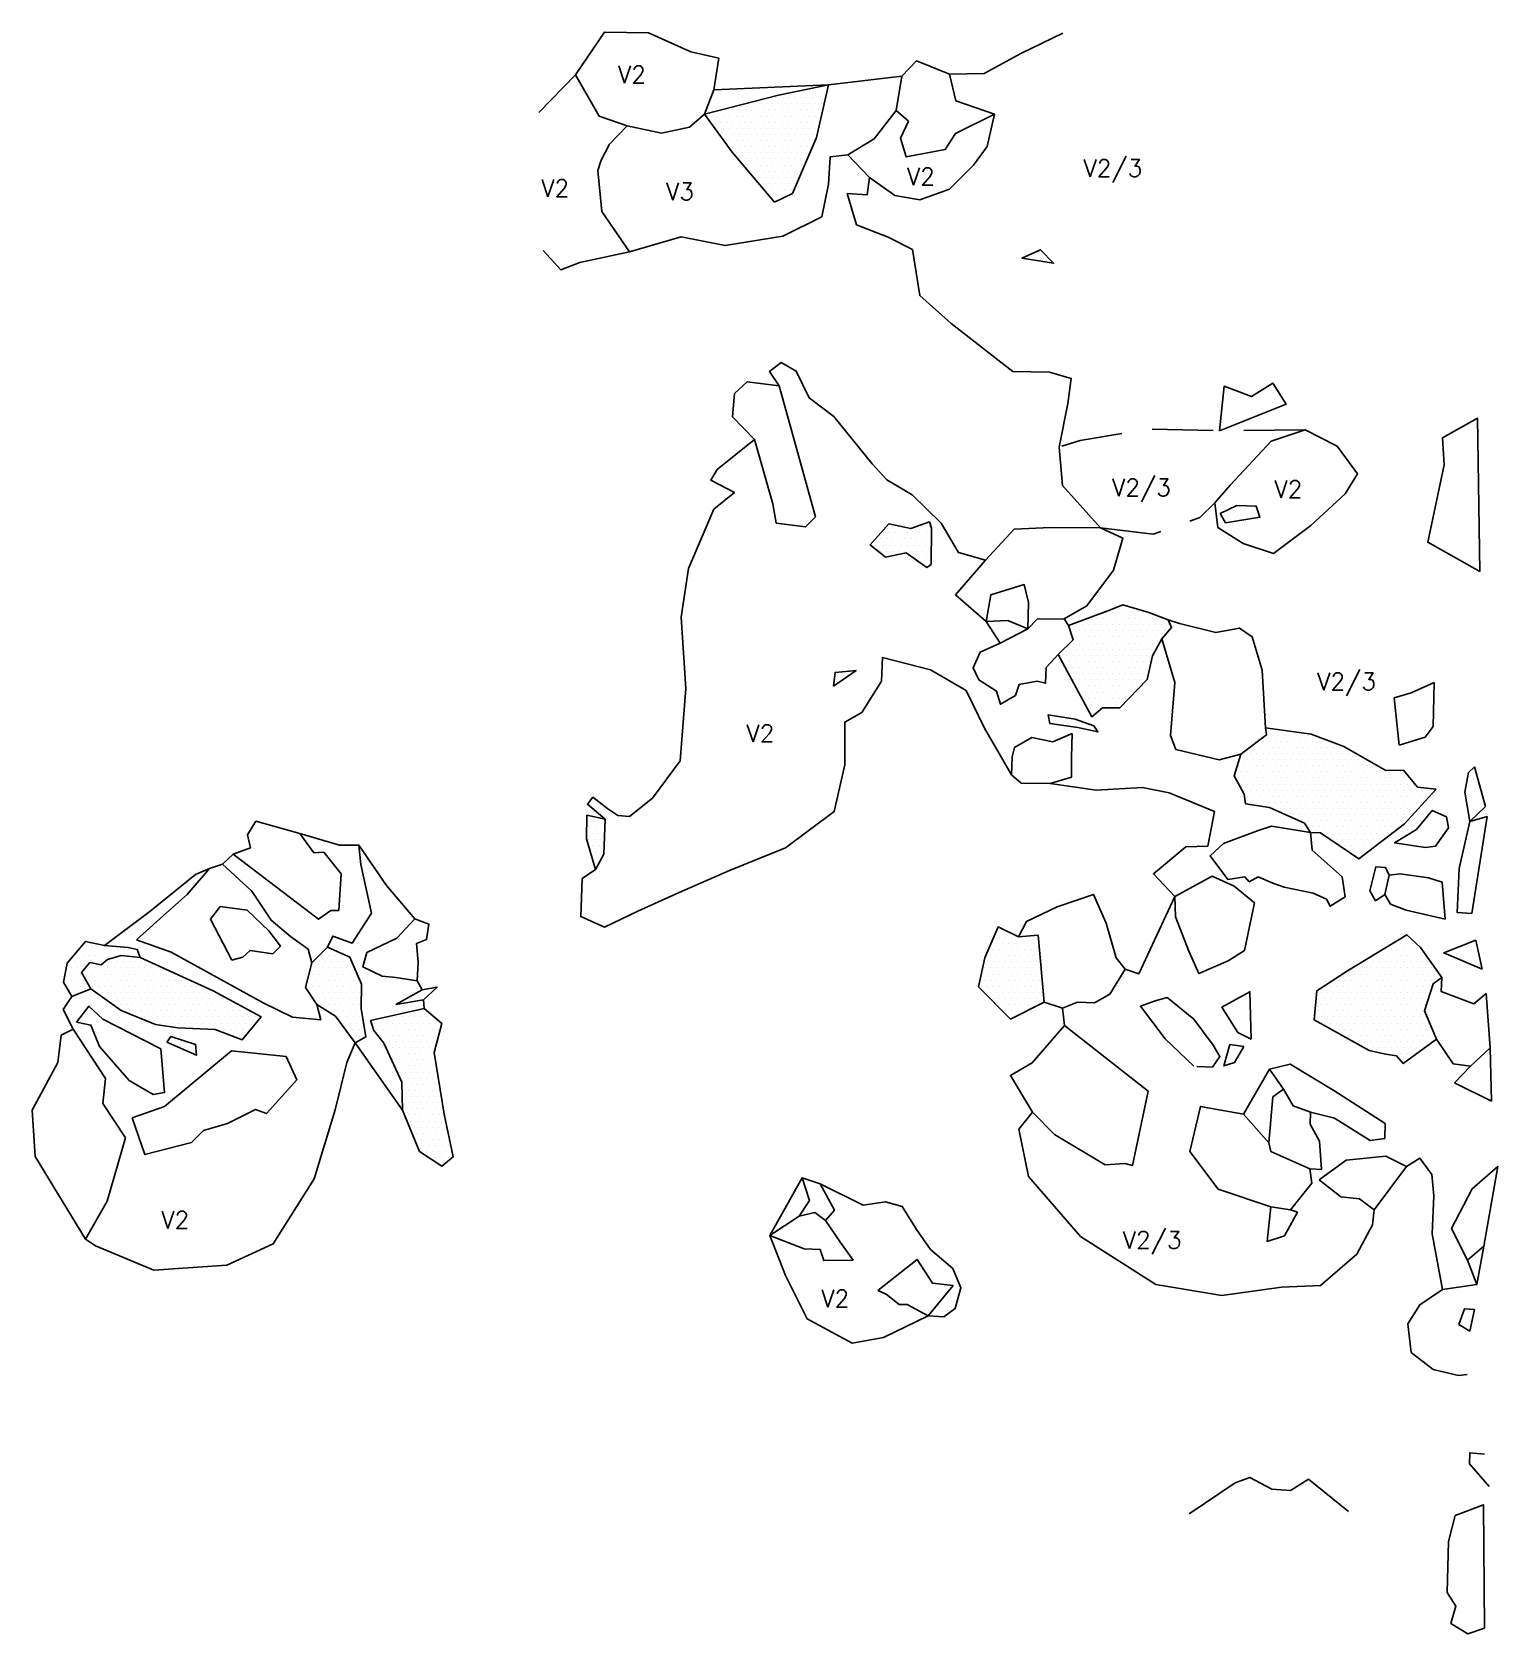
# Model space of a CAD drawing. Header units: metres. Extents: x 38 to 337, y -1646 to -1319.
import ezdxf

# ---------------------------------------------------------------- set-up
doc = ezdxf.new("R2010")
doc.units = ezdxf.units.M
doc.header["$LTSCALE"] = 25
doc.header["$MEASUREMENT"] = 0
doc.linetypes.add('GESTRICHELT', pattern=[0.75, 0.5, -0.25])
doc.layers.get('0').update_dxf_attribs({"linetype": 'CONTINUOUS'})
for name, color, linetype in [('BEFUND', 1, 'CONTINUOUS'), ('BEFUND_UNSICHER', 1, 'GESTRICHELT'), ('BEFUNDSCHRAFF', 1, 'CONTINUOUS'), ('STEINE', 4, 'CONTINUOUS'), ('STEINESCHRAFF', 4, 'CONTINUOUS')]:
    doc.layers.add(name, color=color, linetype=linetype)
doc.styles.get("Standard").update_dxf_attribs({"font": 'txt.shx'})

msp = doc.modelspace()

# ---------------------------------------------------------------- texts
at = {"layer": 'BEFUNDSCHRAFF'}
for s, p in [('V2', (157.79, -1329.52)), ('V2/3', (252.76, -1348.62)), ('V2', (142.14, -1352.71)), ('V2', (216.74, -1350.32)), ('V3', (167.61, -1353.39)), ('V2/3', (258.59, -1413.76)), ('V2', (291.7, -1414.1)), ('V2/3', (300.43, -1453.33)), ('V2', (183.99, -1463.9)), ('V2', (64.64, -1563.15)), ('V2/3', (260.77, -1567.24)), ('V2', (199.27, -1579.18))]:
    msp.add_text(s, height=3.5, dxfattribs=at).set_placement(p)

# ---------------------------------------------------------------- blocks, each defined once
blk = doc.blocks.new('*X1')
at = {"color": 0}
for p, q in [((188.75, -1332.5), (188.75, -1332.5)), ((190, -1332.5), (190, -1332.5)), ((191.25, -1332.5), (191.25, -1332.5)), ((192.5, -1332.5), (192.5, -1332.5)), ((193.75, -1332.5), (193.75, -1332.5)), ((194.375, -1331.25), (194.375, -1331.25)), ((195, -1332.5), (195, -1332.5)), ((195.625, -1331.25), (195.625, -1331.25)), ((196.25, -1332.5), (196.25, -1332.5)), ((196.875, -1331.25), (196.875, -1331.25)), ((197.5, -1332.5), (197.5, -1332.5)), ((198.125, -1331.25), (198.125, -1331.25)), ((198.75, -1332.5), (198.75, -1332.5)), ((199.375, -1331.25), (199.375, -1331.25)), ((200, -1332.5), (200, -1332.5)), ((176.875, -1336.25), (176.875, -1336.25)), ((178.125, -1336.25), (178.125, -1336.25)), ((179.375, -1336.25), (179.375, -1336.25)), ((180, -1335), (180, -1335)), ((180.625, -1336.25), (180.625, -1336.25)), ((181.25, -1335), (181.25, -1335)), ((181.875, -1336.25), (181.875, -1336.25)), ((182.5, -1335), (182.5, -1335)), ((183.125, -1336.25), (183.125, -1336.25)), ((183.75, -1335), (183.75, -1335)), ((184.375, -1333.75), (184.375, -1333.75)), ((184.375, -1336.25), (184.375, -1336.25)), ((185, -1335), (185, -1335)), ((185.625, -1333.75), (185.625, -1333.75)), ((185.625, -1336.25), (185.625, -1336.25)), ((186.25, -1335), (186.25, -1335)), ((186.875, -1333.75), (186.875, -1333.75)), ((186.875, -1336.25), (186.875, -1336.25)), ((187.5, -1335), (187.5, -1335)), ((188.125, -1333.75), (188.125, -1333.75)), ((188.125, -1336.25), (188.125, -1336.25)), ((188.75, -1335), (188.75, -1335)), ((189.375, -1333.75), (189.375, -1333.75)), ((189.375, -1336.25), (189.375, -1336.25)), ((190, -1335), (190, -1335)), ((190.625, -1333.75), (190.625, -1333.75)), ((190.625, -1336.25), (190.625, -1336.25)), ((191.25, -1335), (191.25, -1335)), ((191.875, -1333.75), (191.875, -1333.75)), ((191.875, -1336.25), (191.875, -1336.25)), ((192.5, -1335), (192.5, -1335)), ((193.125, -1333.75), (193.125, -1333.75)), ((193.125, -1336.25), (193.125, -1336.25)), ((193.75, -1335), (193.75, -1335)), ((194.375, -1333.75), (194.375, -1333.75)), ((194.375, -1336.25), (194.375, -1336.25)), ((195, -1335), (195, -1335)), ((195.625, -1333.75), (195.625, -1333.75)), ((195.625, -1336.25), (195.625, -1336.25)), ((196.25, -1335), (196.25, -1335)), ((196.875, -1333.75), (196.875, -1333.75)), ((196.875, -1336.25), (196.875, -1336.25)), ((197.5, -1335), (197.5, -1335)), ((198.125, -1333.75), (198.125, -1333.75)), ((198.125, -1336.25), (198.125, -1336.25)), ((198.75, -1335), (198.75, -1335)), ((199.375, -1333.75), (199.375, -1333.75)), ((177.5, -1337.5), (177.5, -1337.5)), ((178.125, -1338.75), (178.125, -1338.75)), ((178.75, -1337.5), (178.75, -1337.5)), ((179.375, -1338.75), (179.375, -1338.75)), ((180, -1337.5), (180, -1337.5)), ((180.625, -1338.75), (180.625, -1338.75)), ((181.25, -1337.5), (181.25, -1337.5)), ((181.875, -1338.75), (181.875, -1338.75)), ((182.5, -1337.5), (182.5, -1337.5)), ((183.125, -1338.75), (183.125, -1338.75)), ((183.75, -1337.5), (183.75, -1337.5)), ((184.375, -1338.75), (184.375, -1338.75)), ((185, -1337.5), (185, -1337.5)), ((185.625, -1338.75), (185.625, -1338.75)), ((186.25, -1337.5), (186.25, -1337.5)), ((186.875, -1338.75), (186.875, -1338.75)), ((187.5, -1337.5), (187.5, -1337.5)), ((188.125, -1338.75), (188.125, -1338.75)), ((188.75, -1337.5), (188.75, -1337.5)), ((189.375, -1338.75), (189.375, -1338.75)), ((190, -1337.5), (190, -1337.5)), ((190.625, -1338.75), (190.625, -1338.75)), ((191.25, -1337.5), (191.25, -1337.5)), ((191.875, -1338.75), (191.875, -1338.75)), ((192.5, -1337.5), (192.5, -1337.5)), ((193.125, -1338.75), (193.125, -1338.75)), ((193.75, -1337.5), (193.75, -1337.5)), ((194.375, -1338.75), (194.375, -1338.75)), ((195, -1337.5), (195, -1337.5)), ((195.625, -1338.75), (195.625, -1338.75)), ((196.25, -1337.5), (196.25, -1337.5)), ((196.875, -1338.75), (196.875, -1338.75)), ((197.5, -1337.5), (197.5, -1337.5)), ((198.125, -1338.75), (198.125, -1338.75)), ((198.75, -1337.5), (198.75, -1337.5)), ((178.75, -1340), (178.75, -1340)), ((179.375, -1341.25), (179.375, -1341.25)), ((180, -1340), (180, -1340)), ((180.625, -1341.25), (180.625, -1341.25)), ((181.25, -1340), (181.25, -1340)), ((181.25, -1342.5), (181.25, -1342.5)), ((181.875, -1341.25), (181.875, -1341.25)), ((182.5, -1340), (182.5, -1340)), ((182.5, -1342.5), (182.5, -1342.5)), ((183.125, -1341.25), (183.125, -1341.25)), ((183.75, -1340), (183.75, -1340)), ((183.75, -1342.5), (183.75, -1342.5)), ((184.375, -1341.25), (184.375, -1341.25)), ((185, -1340), (185, -1340)), ((185, -1342.5), (185, -1342.5)), ((185.625, -1341.25), (185.625, -1341.25)), ((186.25, -1340), (186.25, -1340)), ((186.25, -1342.5), (186.25, -1342.5)), ((186.875, -1341.25), (186.875, -1341.25)), ((187.5, -1340), (187.5, -1340)), ((187.5, -1342.5), (187.5, -1342.5)), ((188.125, -1341.25), (188.125, -1341.25)), ((188.75, -1340), (188.75, -1340)), ((188.75, -1342.5), (188.75, -1342.5)), ((189.375, -1341.25), (189.375, -1341.25)), ((190, -1340), (190, -1340)), ((190, -1342.5), (190, -1342.5)), ((190.625, -1341.25), (190.625, -1341.25)), ((191.25, -1340), (191.25, -1340)), ((191.25, -1342.5), (191.25, -1342.5)), ((191.875, -1341.25), (191.875, -1341.25)), ((192.5, -1340), (192.5, -1340)), ((192.5, -1342.5), (192.5, -1342.5)), ((193.125, -1341.25), (193.125, -1341.25)), ((193.75, -1340), (193.75, -1340)), ((193.75, -1342.5), (193.75, -1342.5)), ((194.375, -1341.25), (194.375, -1341.25)), ((195, -1340), (195, -1340)), ((195, -1342.5), (195, -1342.5)), ((195.625, -1341.25), (195.625, -1341.25)), ((196.25, -1340), (196.25, -1340)), ((196.25, -1342.5), (196.25, -1342.5)), ((196.875, -1341.25), (196.875, -1341.25)), ((197.5, -1340), (197.5, -1340)), ((197.5, -1342.5), (197.5, -1342.5)), ((181.875, -1343.75), (181.875, -1343.75)), ((182.5, -1345), (182.5, -1345)), ((183.125, -1343.75), (183.125, -1343.75)), ((183.75, -1345), (183.75, -1345)), ((184.375, -1343.75), (184.375, -1343.75)), ((185, -1345), (185, -1345)), ((185.625, -1343.75), (185.625, -1343.75)), ((186.25, -1345), (186.25, -1345)), ((186.875, -1343.75), (186.875, -1343.75)), ((187.5, -1345), (187.5, -1345)), ((188.125, -1343.75), (188.125, -1343.75)), ((188.75, -1345), (188.75, -1345)), ((189.375, -1343.75), (189.375, -1343.75)), ((190, -1345), (190, -1345)), ((190.625, -1343.75), (190.625, -1343.75)), ((191.25, -1345), (191.25, -1345)), ((191.875, -1343.75), (191.875, -1343.75)), ((192.5, -1345), (192.5, -1345)), ((193.125, -1343.75), (193.125, -1343.75)), ((193.75, -1345), (193.75, -1345)), ((194.375, -1343.75), (194.375, -1343.75)), ((195, -1345), (195, -1345)), ((195.625, -1343.75), (195.625, -1343.75)), ((196.25, -1345), (196.25, -1345)), ((196.875, -1343.75), (196.875, -1343.75)), ((184.375, -1346.25), (184.375, -1346.25)), ((185, -1347.5), (185, -1347.5)), ((185.625, -1346.25), (185.625, -1346.25)), ((185.625, -1348.75), (185.625, -1348.75)), ((186.25, -1347.5), (186.25, -1347.5)), ((186.875, -1346.25), (186.875, -1346.25)), ((186.875, -1348.75), (186.875, -1348.75)), ((187.5, -1347.5), (187.5, -1347.5)), ((188.125, -1346.25), (188.125, -1346.25)), ((188.125, -1348.75), (188.125, -1348.75)), ((188.75, -1347.5), (188.75, -1347.5)), ((189.375, -1346.25), (189.375, -1346.25)), ((189.375, -1348.75), (189.375, -1348.75)), ((190, -1347.5), (190, -1347.5)), ((190.625, -1346.25), (190.625, -1346.25)), ((190.625, -1348.75), (190.625, -1348.75)), ((191.25, -1347.5), (191.25, -1347.5)), ((191.875, -1346.25), (191.875, -1346.25)), ((191.875, -1348.75), (191.875, -1348.75)), ((192.5, -1347.5), (192.5, -1347.5)), ((193.125, -1346.25), (193.125, -1346.25)), ((193.125, -1348.75), (193.125, -1348.75)), ((193.75, -1347.5), (193.75, -1347.5)), ((194.375, -1346.25), (194.375, -1346.25)), ((194.375, -1348.75), (194.375, -1348.75)), ((195, -1347.5), (195, -1347.5)), ((195.625, -1346.25), (195.625, -1346.25)), ((187.5, -1350), (187.5, -1350)), ((188.125, -1351.25), (188.125, -1351.25)), ((188.75, -1350), (188.75, -1350)), ((188.75, -1352.5), (188.75, -1352.5)), ((189.375, -1351.25), (189.375, -1351.25)), ((190, -1350), (190, -1350)), ((190, -1352.5), (190, -1352.5)), ((190.625, -1351.25), (190.625, -1351.25)), ((191.25, -1350), (191.25, -1350)), ((191.25, -1352.5), (191.25, -1352.5)), ((191.875, -1351.25), (191.875, -1351.25)), ((192.5, -1350), (192.5, -1350)), ((193.125, -1351.25), (193.125, -1351.25)), ((193.75, -1350), (193.75, -1350)), ((211.875, -1421.25), (211.875, -1421.25)), ((213.125, -1421.25), (213.125, -1421.25)), ((213.75, -1420), (213.75, -1420)), ((214.375, -1421.25), (214.375, -1421.25)), ((215, -1420), (215, -1420)), ((215.625, -1421.25), (215.625, -1421.25)), ((216.875, -1421.25), (216.875, -1421.25)), ((218.125, -1421.25), (218.125, -1421.25)), ((218.75, -1420), (218.75, -1420)), ((219.375, -1421.25), (219.375, -1421.25)), ((220, -1420), (220, -1420)), ((220.625, -1421.25), (220.625, -1421.25)), ((221.25, -1420), (221.25, -1420)), ((209.375, -1423.75), (209.375, -1423.75)), ((210.625, -1423.75), (210.625, -1423.75)), ((211.25, -1422.5), (211.25, -1422.5)), ((211.875, -1423.75), (211.875, -1423.75)), ((212.5, -1422.5), (212.5, -1422.5)), ((213.125, -1423.75), (213.125, -1423.75)), ((213.75, -1422.5), (213.75, -1422.5)), ((214.375, -1423.75), (214.375, -1423.75)), ((215, -1422.5), (215, -1422.5)), ((215.625, -1423.75), (215.625, -1423.75)), ((216.25, -1422.5), (216.25, -1422.5)), ((216.875, -1423.75), (216.875, -1423.75)), ((217.5, -1422.5), (217.5, -1422.5)), ((218.125, -1423.75), (218.125, -1423.75)), ((218.75, -1422.5), (218.75, -1422.5)), ((219.375, -1423.75), (219.375, -1423.75)), ((220, -1422.5), (220, -1422.5)), ((220.625, -1423.75), (220.625, -1423.75)), ((221.25, -1422.5), (221.25, -1422.5)), ((211.25, -1425), (211.25, -1425)), ((212.5, -1425), (212.5, -1425)), ((213.75, -1425), (213.75, -1425)), ((215, -1425), (215, -1425)), ((216.25, -1425), (216.25, -1425)), ((217.5, -1425), (217.5, -1425)), ((218.125, -1426.25), (218.125, -1426.25)), ((218.75, -1425), (218.75, -1425)), ((219.375, -1426.25), (219.375, -1426.25)), ((220, -1425), (220, -1425)), ((220, -1427.5), (220, -1427.5)), ((220.625, -1426.25), (220.625, -1426.25)), ((221.25, -1425), (221.25, -1425)), ((221.25, -1427.5), (221.25, -1427.5)), ((257.5, -1437.5), (257.5, -1437.5)), ((258.75, -1437.5), (258.75, -1437.5)), ((260, -1437.5), (260, -1437.5)), ((260.625, -1436.25), (260.625, -1436.25)), ((261.25, -1437.5), (261.25, -1437.5)), ((262.5, -1437.5), (262.5, -1437.5)), ((263.75, -1437.5), (263.75, -1437.5)), ((265, -1437.5), (265, -1437.5)), ((251.25, -1440), (251.25, -1440)), ((252.5, -1440), (252.5, -1440)), ((253.75, -1440), (253.75, -1440)), ((254.375, -1438.75), (254.375, -1438.75)), ((255, -1440), (255, -1440)), ((255.625, -1438.75), (255.625, -1438.75)), ((256.25, -1440), (256.25, -1440)), ((256.875, -1438.75), (256.875, -1438.75)), ((257.5, -1440), (257.5, -1440)), ((258.125, -1438.75), (258.125, -1438.75)), ((258.75, -1440), (258.75, -1440)), ((259.375, -1438.75), (259.375, -1438.75)), ((260, -1440), (260, -1440)), ((260.625, -1438.75), (260.625, -1438.75)), ((261.25, -1440), (261.25, -1440)), ((261.875, -1438.75), (261.875, -1438.75)), ((262.5, -1440), (262.5, -1440)), ((263.125, -1438.75), (263.125, -1438.75)), ((263.75, -1440), (263.75, -1440)), ((264.375, -1438.75), (264.375, -1438.75)), ((265, -1440), (265, -1440)), ((265.625, -1438.75), (265.625, -1438.75)), ((266.25, -1440), (266.25, -1440)), ((266.875, -1438.75), (266.875, -1438.75)), ((267.5, -1440), (267.5, -1440)), ((268.125, -1438.75), (268.125, -1438.75)), ((268.75, -1440), (268.75, -1440)), ((270, -1440), (270, -1440)), ((250.625, -1441.25), (250.625, -1441.25)), ((250.625, -1443.75), (250.625, -1443.75)), ((251.25, -1442.5), (251.25, -1442.5)), ((251.875, -1441.25), (251.875, -1441.25)), ((251.875, -1443.75), (251.875, -1443.75)), ((252.5, -1442.5), (252.5, -1442.5)), ((253.125, -1441.25), (253.125, -1441.25)), ((253.125, -1443.75), (253.125, -1443.75)), ((253.75, -1442.5), (253.75, -1442.5)), ((254.375, -1441.25), (254.375, -1441.25)), ((254.375, -1443.75), (254.375, -1443.75)), ((255, -1442.5), (255, -1442.5)), ((255.625, -1441.25), (255.625, -1441.25)), ((255.625, -1443.75), (255.625, -1443.75)), ((256.25, -1442.5), (256.25, -1442.5)), ((256.875, -1441.25), (256.875, -1441.25)), ((256.875, -1443.75), (256.875, -1443.75)), ((257.5, -1442.5), (257.5, -1442.5)), ((258.125, -1441.25), (258.125, -1441.25)), ((258.125, -1443.75), (258.125, -1443.75)), ((258.75, -1442.5), (258.75, -1442.5)), ((259.375, -1441.25), (259.375, -1441.25)), ((259.375, -1443.75), (259.375, -1443.75)), ((260, -1442.5), (260, -1442.5)), ((260.625, -1441.25), (260.625, -1441.25)), ((260.625, -1443.75), (260.625, -1443.75)), ((261.25, -1442.5), (261.25, -1442.5)), ((261.875, -1441.25), (261.875, -1441.25)), ((261.875, -1443.75), (261.875, -1443.75)), ((262.5, -1442.5), (262.5, -1442.5)), ((263.125, -1441.25), (263.125, -1441.25)), ((263.125, -1443.75), (263.125, -1443.75)), ((263.75, -1442.5), (263.75, -1442.5)), ((264.375, -1441.25), (264.375, -1441.25)), ((264.375, -1443.75), (264.375, -1443.75)), ((265, -1442.5), (265, -1442.5)), ((265.625, -1441.25), (265.625, -1441.25)), ((265.625, -1443.75), (265.625, -1443.75)), ((266.25, -1442.5), (266.25, -1442.5)), ((266.875, -1441.25), (266.875, -1441.25)), ((266.875, -1443.75), (266.875, -1443.75)), ((267.5, -1442.5), (267.5, -1442.5)), ((268.125, -1441.25), (268.125, -1441.25)), ((268.125, -1443.75), (268.125, -1443.75)), ((268.75, -1442.5), (268.75, -1442.5)), ((269.375, -1441.25), (269.375, -1441.25)), ((248.125, -1446.25), (248.125, -1446.25)), ((248.75, -1445), (248.75, -1445)), ((249.375, -1446.25), (249.375, -1446.25)), ((250, -1445), (250, -1445)), ((250.625, -1446.25), (250.625, -1446.25)), ((251.25, -1445), (251.25, -1445)), ((251.875, -1446.25), (251.875, -1446.25)), ((252.5, -1445), (252.5, -1445)), ((253.125, -1446.25), (253.125, -1446.25)), ((253.75, -1445), (253.75, -1445)), ((254.375, -1446.25), (254.375, -1446.25)), ((255, -1445), (255, -1445)), ((255.625, -1446.25), (255.625, -1446.25)), ((256.25, -1445), (256.25, -1445)), ((256.875, -1446.25), (256.875, -1446.25)), ((257.5, -1445), (257.5, -1445)), ((258.125, -1446.25), (258.125, -1446.25)), ((258.75, -1445), (258.75, -1445)), ((259.375, -1446.25), (259.375, -1446.25)), ((260, -1445), (260, -1445)), ((260.625, -1446.25), (260.625, -1446.25)), ((261.25, -1445), (261.25, -1445)), ((261.875, -1446.25), (261.875, -1446.25)), ((262.5, -1445), (262.5, -1445)), ((263.125, -1446.25), (263.125, -1446.25)), ((263.75, -1445), (263.75, -1445)), ((264.375, -1446.25), (264.375, -1446.25)), ((265, -1445), (265, -1445)), ((265.625, -1446.25), (265.625, -1446.25)), ((266.25, -1445), (266.25, -1445)), ((267.5, -1445), (267.5, -1445)), ((248.75, -1447.5), (248.75, -1447.5)), ((249.375, -1448.75), (249.375, -1448.75)), ((250, -1447.5), (250, -1447.5)), ((250, -1450), (250, -1450)), ((250.625, -1448.75), (250.625, -1448.75)), ((251.25, -1447.5), (251.25, -1447.5)), ((251.25, -1450), (251.25, -1450)), ((251.875, -1448.75), (251.875, -1448.75)), ((252.5, -1447.5), (252.5, -1447.5)), ((252.5, -1450), (252.5, -1450)), ((253.125, -1448.75), (253.125, -1448.75)), ((253.75, -1447.5), (253.75, -1447.5)), ((253.75, -1450), (253.75, -1450)), ((254.375, -1448.75), (254.375, -1448.75)), ((255, -1447.5), (255, -1447.5)), ((255, -1450), (255, -1450)), ((255.625, -1448.75), (255.625, -1448.75)), ((256.25, -1447.5), (256.25, -1447.5)), ((256.25, -1450), (256.25, -1450)), ((256.875, -1448.75), (256.875, -1448.75)), ((257.5, -1447.5), (257.5, -1447.5)), ((257.5, -1450), (257.5, -1450)), ((258.125, -1448.75), (258.125, -1448.75)), ((258.75, -1447.5), (258.75, -1447.5)), ((258.75, -1450), (258.75, -1450)), ((259.375, -1448.75), (259.375, -1448.75)), ((260, -1447.5), (260, -1447.5)), ((260, -1450), (260, -1450)), ((260.625, -1448.75), (260.625, -1448.75)), ((261.25, -1447.5), (261.25, -1447.5)), ((261.25, -1450), (261.25, -1450)), ((261.875, -1448.75), (261.875, -1448.75)), ((262.5, -1447.5), (262.5, -1447.5)), ((262.5, -1450), (262.5, -1450)), ((263.125, -1448.75), (263.125, -1448.75)), ((263.75, -1447.5), (263.75, -1447.5)), ((263.75, -1450), (263.75, -1450)), ((264.375, -1448.75), (264.375, -1448.75)), ((265, -1447.5), (265, -1447.5)), ((265, -1450), (265, -1450)), ((265.625, -1448.75), (265.625, -1448.75)), ((266.25, -1447.5), (266.25, -1447.5)), ((250.625, -1451.25), (250.625, -1451.25)), ((251.25, -1452.5), (251.25, -1452.5)), ((251.875, -1451.25), (251.875, -1451.25)), ((251.875, -1453.75), (251.875, -1453.75)), ((252.5, -1452.5), (252.5, -1452.5)), ((253.125, -1451.25), (253.125, -1451.25)), ((253.125, -1453.75), (253.125, -1453.75)), ((253.75, -1452.5), (253.75, -1452.5)), ((254.375, -1451.25), (254.375, -1451.25)), ((254.375, -1453.75), (254.375, -1453.75)), ((255, -1452.5), (255, -1452.5)), ((255.625, -1451.25), (255.625, -1451.25)), ((255.625, -1453.75), (255.625, -1453.75)), ((256.25, -1452.5), (256.25, -1452.5)), ((256.875, -1451.25), (256.875, -1451.25)), ((256.875, -1453.75), (256.875, -1453.75)), ((257.5, -1452.5), (257.5, -1452.5)), ((258.125, -1451.25), (258.125, -1451.25)), ((258.125, -1453.75), (258.125, -1453.75)), ((258.75, -1452.5), (258.75, -1452.5)), ((259.375, -1451.25), (259.375, -1451.25)), ((259.375, -1453.75), (259.375, -1453.75)), ((260, -1452.5), (260, -1452.5)), ((260.625, -1451.25), (260.625, -1451.25)), ((260.625, -1453.75), (260.625, -1453.75)), ((261.25, -1452.5), (261.25, -1452.5)), ((261.875, -1451.25), (261.875, -1451.25)), ((261.875, -1453.75), (261.875, -1453.75)), ((262.5, -1452.5), (262.5, -1452.5)), ((263.125, -1451.25), (263.125, -1451.25)), ((263.125, -1453.75), (263.125, -1453.75)), ((263.75, -1452.5), (263.75, -1452.5)), ((264.375, -1451.25), (264.375, -1451.25)), ((265.625, -1451.25), (265.625, -1451.25)), ((252.5, -1455), (252.5, -1455)), ((253.125, -1456.25), (253.125, -1456.25)), ((253.75, -1455), (253.75, -1455)), ((254.375, -1456.25), (254.375, -1456.25)), ((255, -1455), (255, -1455)), ((255.625, -1456.25), (255.625, -1456.25)), ((256.25, -1455), (256.25, -1455)), ((256.875, -1456.25), (256.875, -1456.25)), ((257.5, -1455), (257.5, -1455)), ((258.125, -1456.25), (258.125, -1456.25)), ((258.75, -1455), (258.75, -1455)), ((259.375, -1456.25), (259.375, -1456.25)), ((260, -1455), (260, -1455)), ((260.625, -1456.25), (260.625, -1456.25)), ((261.25, -1455), (261.25, -1455)), ((253.75, -1457.5), (253.75, -1457.5)), ((255, -1457.5), (255, -1457.5)), ((289.375, -1463.75), (289.375, -1463.75)), ((290.625, -1461.25), (290.625, -1461.25)), ((290.625, -1463.75), (290.625, -1463.75)), ((291.25, -1462.5), (291.25, -1462.5)), ((291.875, -1463.75), (291.875, -1463.75)), ((292.5, -1462.5), (292.5, -1462.5)), ((293.125, -1463.75), (293.125, -1463.75)), ((293.75, -1462.5), (293.75, -1462.5)), ((294.375, -1463.75), (294.375, -1463.75)), ((295, -1462.5), (295, -1462.5)), ((295.625, -1463.75), (295.625, -1463.75)), ((296.25, -1462.5), (296.25, -1462.5)), ((296.875, -1463.75), (296.875, -1463.75)), ((297.5, -1462.5), (297.5, -1462.5)), ((298.125, -1463.75), (298.125, -1463.75)), ((298.75, -1462.5), (298.75, -1462.5)), ((299.375, -1463.75), (299.375, -1463.75)), ((300.625, -1463.75), (300.625, -1463.75)), ((301.875, -1463.75), (301.875, -1463.75)), ((285.625, -1466.25), (285.625, -1466.25)), ((286.875, -1466.25), (286.875, -1466.25)), ((287.5, -1465), (287.5, -1465)), ((288.125, -1466.25), (288.125, -1466.25)), ((288.75, -1465), (288.75, -1465)), ((289.375, -1466.25), (289.375, -1466.25)), ((290, -1465), (290, -1465)), ((290.625, -1466.25), (290.625, -1466.25)), ((291.25, -1465), (291.25, -1465)), ((291.875, -1466.25), (291.875, -1466.25)), ((292.5, -1465), (292.5, -1465)), ((293.125, -1466.25), (293.125, -1466.25)), ((293.75, -1465), (293.75, -1465)), ((294.375, -1466.25), (294.375, -1466.25)), ((295, -1465), (295, -1465)), ((295.625, -1466.25), (295.625, -1466.25)), ((296.25, -1465), (296.25, -1465)), ((296.875, -1466.25), (296.875, -1466.25)), ((297.5, -1465), (297.5, -1465)), ((298.125, -1466.25), (298.125, -1466.25)), ((298.75, -1465), (298.75, -1465)), ((299.375, -1466.25), (299.375, -1466.25)), ((300, -1465), (300, -1465)), ((300.625, -1466.25), (300.625, -1466.25)), ((301.25, -1465), (301.25, -1465)), ((301.875, -1466.25), (301.875, -1466.25)), ((302.5, -1465), (302.5, -1465)), ((303.125, -1466.25), (303.125, -1466.25)), ((303.75, -1465), (303.75, -1465)), ((304.375, -1466.25), (304.375, -1466.25)), ((305, -1465), (305, -1465)), ((305.625, -1466.25), (305.625, -1466.25)), ((306.875, -1466.25), (306.875, -1466.25)), ((308.125, -1466.25), (308.125, -1466.25)), ((284.375, -1468.75), (284.375, -1468.75)), ((285, -1467.5), (285, -1467.5)), ((285, -1470), (285, -1470)), ((285.625, -1468.75), (285.625, -1468.75)), ((286.25, -1467.5), (286.25, -1467.5)), ((286.25, -1470), (286.25, -1470)), ((286.875, -1468.75), (286.875, -1468.75)), ((287.5, -1467.5), (287.5, -1467.5)), ((287.5, -1470), (287.5, -1470)), ((288.125, -1468.75), (288.125, -1468.75)), ((288.75, -1467.5), (288.75, -1467.5)), ((288.75, -1470), (288.75, -1470)), ((289.375, -1468.75), (289.375, -1468.75)), ((290, -1467.5), (290, -1467.5)), ((290, -1470), (290, -1470)), ((290.625, -1468.75), (290.625, -1468.75)), ((291.25, -1467.5), (291.25, -1467.5)), ((291.25, -1470), (291.25, -1470)), ((291.875, -1468.75), (291.875, -1468.75)), ((292.5, -1467.5), (292.5, -1467.5)), ((292.5, -1470), (292.5, -1470)), ((293.125, -1468.75), (293.125, -1468.75)), ((293.75, -1467.5), (293.75, -1467.5)), ((293.75, -1470), (293.75, -1470)), ((294.375, -1468.75), (294.375, -1468.75)), ((295, -1467.5), (295, -1467.5)), ((295, -1470), (295, -1470)), ((295.625, -1468.75), (295.625, -1468.75)), ((296.25, -1467.5), (296.25, -1467.5)), ((296.25, -1470), (296.25, -1470)), ((296.875, -1468.75), (296.875, -1468.75)), ((297.5, -1467.5), (297.5, -1467.5)), ((297.5, -1470), (297.5, -1470)), ((298.125, -1468.75), (298.125, -1468.75)), ((298.75, -1467.5), (298.75, -1467.5)), ((298.75, -1470), (298.75, -1470)), ((299.375, -1468.75), (299.375, -1468.75)), ((300, -1467.5), (300, -1467.5)), ((300, -1470), (300, -1470)), ((300.625, -1468.75), (300.625, -1468.75)), ((301.25, -1467.5), (301.25, -1467.5)), ((301.25, -1470), (301.25, -1470)), ((301.875, -1468.75), (301.875, -1468.75)), ((302.5, -1467.5), (302.5, -1467.5)), ((302.5, -1470), (302.5, -1470)), ((303.125, -1468.75), (303.125, -1468.75)), ((303.75, -1467.5), (303.75, -1467.5)), ((303.75, -1470), (303.75, -1470)), ((304.375, -1468.75), (304.375, -1468.75)), ((305, -1467.5), (305, -1467.5)), ((305, -1470), (305, -1470)), ((305.625, -1468.75), (305.625, -1468.75)), ((306.25, -1467.5), (306.25, -1467.5)), ((306.25, -1470), (306.25, -1470)), ((306.875, -1468.75), (306.875, -1468.75)), ((307.5, -1467.5), (307.5, -1467.5)), ((307.5, -1470), (307.5, -1470)), ((308.125, -1468.75), (308.125, -1468.75)), ((308.75, -1467.5), (308.75, -1467.5)), ((308.75, -1470), (308.75, -1470)), ((309.375, -1468.75), (309.375, -1468.75)), ((310, -1467.5), (310, -1467.5)), ((310, -1470), (310, -1470)), ((310.625, -1468.75), (310.625, -1468.75)), ((311.25, -1470), (311.25, -1470)), ((311.875, -1468.75), (311.875, -1468.75)), ((312.5, -1470), (312.5, -1470)), ((313.75, -1470), (313.75, -1470)), ((315, -1470), (315, -1470)), ((316.25, -1470), (316.25, -1470)), ((317.5, -1470), (317.5, -1470)), ((284.375, -1471.25), (284.375, -1471.25)), ((285, -1472.5), (285, -1472.5)), ((285.625, -1471.25), (285.625, -1471.25)), ((286.25, -1472.5), (286.25, -1472.5)), ((286.875, -1471.25), (286.875, -1471.25)), ((287.5, -1472.5), (287.5, -1472.5)), ((288.125, -1471.25), (288.125, -1471.25)), ((288.75, -1472.5), (288.75, -1472.5)), ((289.375, -1471.25), (289.375, -1471.25)), ((290, -1472.5), (290, -1472.5)), ((290.625, -1471.25), (290.625, -1471.25)), ((291.25, -1472.5), (291.25, -1472.5)), ((291.875, -1471.25), (291.875, -1471.25)), ((292.5, -1472.5), (292.5, -1472.5)), ((293.125, -1471.25), (293.125, -1471.25)), ((293.75, -1472.5), (293.75, -1472.5)), ((294.375, -1471.25), (294.375, -1471.25)), ((295, -1472.5), (295, -1472.5)), ((295.625, -1471.25), (295.625, -1471.25)), ((296.25, -1472.5), (296.25, -1472.5)), ((296.875, -1471.25), (296.875, -1471.25)), ((297.5, -1472.5), (297.5, -1472.5)), ((298.125, -1471.25), (298.125, -1471.25)), ((298.75, -1472.5), (298.75, -1472.5)), ((299.375, -1471.25), (299.375, -1471.25)), ((300, -1472.5), (300, -1472.5)), ((300.625, -1471.25), (300.625, -1471.25)), ((301.25, -1472.5), (301.25, -1472.5)), ((301.875, -1471.25), (301.875, -1471.25)), ((302.5, -1472.5), (302.5, -1472.5)), ((303.125, -1471.25), (303.125, -1471.25)), ((303.75, -1472.5), (303.75, -1472.5)), ((304.375, -1471.25), (304.375, -1471.25)), ((305, -1472.5), (305, -1472.5)), ((305.625, -1471.25), (305.625, -1471.25)), ((306.25, -1472.5), (306.25, -1472.5)), ((306.875, -1471.25), (306.875, -1471.25)), ((307.5, -1472.5), (307.5, -1472.5)), ((308.125, -1471.25), (308.125, -1471.25)), ((308.75, -1472.5), (308.75, -1472.5)), ((309.375, -1471.25), (309.375, -1471.25)), ((310, -1472.5), (310, -1472.5)), ((310.625, -1471.25), (310.625, -1471.25)), ((311.25, -1472.5), (311.25, -1472.5)), ((311.875, -1471.25), (311.875, -1471.25)), ((312.5, -1472.5), (312.5, -1472.5)), ((313.125, -1471.25), (313.125, -1471.25)), ((313.75, -1472.5), (313.75, -1472.5)), ((314.375, -1471.25), (314.375, -1471.25)), ((315, -1472.5), (315, -1472.5)), ((315.625, -1471.25), (315.625, -1471.25)), ((316.25, -1472.5), (316.25, -1472.5)), ((316.875, -1471.25), (316.875, -1471.25)), ((317.5, -1472.5), (317.5, -1472.5)), ((318.125, -1471.25), (318.125, -1471.25)), ((318.75, -1472.5), (318.75, -1472.5)), ((320, -1472.5), (320, -1472.5)), ((285.625, -1473.75), (285.625, -1473.75)), ((286.25, -1475), (286.25, -1475)), ((286.875, -1473.75), (286.875, -1473.75)), ((286.875, -1476.25), (286.875, -1476.25)), ((287.5, -1475), (287.5, -1475)), ((288.125, -1473.75), (288.125, -1473.75)), ((288.125, -1476.25), (288.125, -1476.25)), ((288.75, -1475), (288.75, -1475)), ((289.375, -1473.75), (289.375, -1473.75)), ((289.375, -1476.25), (289.375, -1476.25)), ((290, -1475), (290, -1475)), ((290.625, -1473.75), (290.625, -1473.75)), ((290.625, -1476.25), (290.625, -1476.25)), ((291.25, -1475), (291.25, -1475)), ((291.875, -1473.75), (291.875, -1473.75)), ((291.875, -1476.25), (291.875, -1476.25)), ((292.5, -1475), (292.5, -1475)), ((293.125, -1473.75), (293.125, -1473.75)), ((293.125, -1476.25), (293.125, -1476.25)), ((293.75, -1475), (293.75, -1475)), ((294.375, -1473.75), (294.375, -1473.75)), ((294.375, -1476.25), (294.375, -1476.25)), ((295, -1475), (295, -1475)), ((295.625, -1473.75), (295.625, -1473.75)), ((295.625, -1476.25), (295.625, -1476.25)), ((296.25, -1475), (296.25, -1475)), ((296.875, -1473.75), (296.875, -1473.75)), ((296.875, -1476.25), (296.875, -1476.25)), ((297.5, -1475), (297.5, -1475)), ((298.125, -1473.75), (298.125, -1473.75)), ((298.125, -1476.25), (298.125, -1476.25)), ((298.75, -1475), (298.75, -1475)), ((299.375, -1473.75), (299.375, -1473.75)), ((299.375, -1476.25), (299.375, -1476.25)), ((300, -1475), (300, -1475)), ((300.625, -1473.75), (300.625, -1473.75)), ((300.625, -1476.25), (300.625, -1476.25)), ((301.25, -1475), (301.25, -1475)), ((301.875, -1473.75), (301.875, -1473.75)), ((301.875, -1476.25), (301.875, -1476.25)), ((302.5, -1475), (302.5, -1475)), ((303.125, -1473.75), (303.125, -1473.75)), ((303.125, -1476.25), (303.125, -1476.25)), ((303.75, -1475), (303.75, -1475)), ((304.375, -1473.75), (304.375, -1473.75)), ((304.375, -1476.25), (304.375, -1476.25)), ((305, -1475), (305, -1475)), ((305.625, -1473.75), (305.625, -1473.75)), ((305.625, -1476.25), (305.625, -1476.25)), ((306.25, -1475), (306.25, -1475)), ((306.875, -1473.75), (306.875, -1473.75)), ((306.875, -1476.25), (306.875, -1476.25)), ((307.5, -1475), (307.5, -1475)), ((308.125, -1473.75), (308.125, -1473.75)), ((308.125, -1476.25), (308.125, -1476.25)), ((308.75, -1475), (308.75, -1475)), ((309.375, -1473.75), (309.375, -1473.75)), ((309.375, -1476.25), (309.375, -1476.25)), ((310, -1475), (310, -1475)), ((310.625, -1473.75), (310.625, -1473.75)), ((310.625, -1476.25), (310.625, -1476.25)), ((311.25, -1475), (311.25, -1475)), ((311.875, -1473.75), (311.875, -1473.75)), ((311.875, -1476.25), (311.875, -1476.25)), ((312.5, -1475), (312.5, -1475)), ((313.125, -1473.75), (313.125, -1473.75)), ((313.125, -1476.25), (313.125, -1476.25)), ((313.75, -1475), (313.75, -1475)), ((314.375, -1473.75), (314.375, -1473.75)), ((314.375, -1476.25), (314.375, -1476.25)), ((315, -1475), (315, -1475)), ((315.625, -1473.75), (315.625, -1473.75)), ((315.625, -1476.25), (315.625, -1476.25)), ((316.25, -1475), (316.25, -1475)), ((316.875, -1473.75), (316.875, -1473.75)), ((316.875, -1476.25), (316.875, -1476.25)), ((317.5, -1475), (317.5, -1475)), ((318.125, -1473.75), (318.125, -1473.75)), ((318.125, -1476.25), (318.125, -1476.25)), ((318.75, -1475), (318.75, -1475)), ((319.375, -1473.75), (319.375, -1473.75)), ((319.375, -1476.25), (319.375, -1476.25)), ((320, -1475), (320, -1475)), ((320.625, -1473.75), (320.625, -1473.75)), ((320.625, -1476.25), (320.625, -1476.25)), ((321.25, -1475), (321.25, -1475)), ((321.875, -1473.75), (321.875, -1473.75)), ((321.875, -1476.25), (321.875, -1476.25)), ((322.5, -1475), (322.5, -1475)), ((323.125, -1473.75), (323.125, -1473.75)), ((324.375, -1473.75), (324.375, -1473.75)), ((152.5, -1480), (152.5, -1480)), ((153.75, -1480), (153.75, -1480)), ((155, -1480), (155, -1480)), ((291.25, -1477.5), (291.25, -1477.5)), ((292.5, -1477.5), (292.5, -1477.5)), ((293.75, -1477.5), (293.75, -1477.5)), ((294.375, -1478.75), (294.375, -1478.75)), ((295, -1477.5), (295, -1477.5)), ((295.625, -1478.75), (295.625, -1478.75)), ((296.25, -1477.5), (296.25, -1477.5)), ((296.875, -1478.75), (296.875, -1478.75)), ((297.5, -1477.5), (297.5, -1477.5)), ((297.5, -1480), (297.5, -1480)), ((298.125, -1478.75), (298.125, -1478.75)), ((298.75, -1477.5), (298.75, -1477.5)), ((298.75, -1480), (298.75, -1480)), ((299.375, -1478.75), (299.375, -1478.75)), ((300, -1477.5), (300, -1477.5)), ((300, -1480), (300, -1480)), ((300.625, -1478.75), (300.625, -1478.75)), ((301.25, -1477.5), (301.25, -1477.5)), ((301.25, -1480), (301.25, -1480)), ((301.875, -1478.75), (301.875, -1478.75)), ((302.5, -1477.5), (302.5, -1477.5)), ((302.5, -1480), (302.5, -1480)), ((303.125, -1478.75), (303.125, -1478.75)), ((303.75, -1477.5), (303.75, -1477.5)), ((303.75, -1480), (303.75, -1480)), ((304.375, -1478.75), (304.375, -1478.75)), ((305, -1477.5), (305, -1477.5)), ((305, -1480), (305, -1480)), ((305.625, -1478.75), (305.625, -1478.75)), ((306.25, -1477.5), (306.25, -1477.5)), ((306.25, -1480), (306.25, -1480)), ((306.875, -1478.75), (306.875, -1478.75)), ((307.5, -1477.5), (307.5, -1477.5)), ((307.5, -1480), (307.5, -1480)), ((308.125, -1478.75), (308.125, -1478.75)), ((308.75, -1477.5), (308.75, -1477.5)), ((308.75, -1480), (308.75, -1480)), ((309.375, -1478.75), (309.375, -1478.75)), ((310, -1477.5), (310, -1477.5)), ((310, -1480), (310, -1480)), ((310.625, -1478.75), (310.625, -1478.75)), ((311.25, -1477.5), (311.25, -1477.5)), ((311.25, -1480), (311.25, -1480)), ((311.875, -1478.75), (311.875, -1478.75)), ((312.5, -1477.5), (312.5, -1477.5)), ((312.5, -1480), (312.5, -1480)), ((313.125, -1478.75), (313.125, -1478.75)), ((313.75, -1477.5), (313.75, -1477.5)), ((313.75, -1480), (313.75, -1480)), ((314.375, -1478.75), (314.375, -1478.75)), ((315, -1477.5), (315, -1477.5)), ((315, -1480), (315, -1480)), ((315.625, -1478.75), (315.625, -1478.75)), ((316.25, -1477.5), (316.25, -1477.5)), ((316.25, -1480), (316.25, -1480)), ((316.875, -1478.75), (316.875, -1478.75)), ((317.5, -1477.5), (317.5, -1477.5)), ((317.5, -1480), (317.5, -1480)), ((318.125, -1478.75), (318.125, -1478.75)), ((318.75, -1477.5), (318.75, -1477.5)), ((318.75, -1480), (318.75, -1480)), ((319.375, -1478.75), (319.375, -1478.75)), ((320, -1477.5), (320, -1477.5)), ((151.875, -1481.25), (151.875, -1481.25)), ((152.5, -1482.5), (152.5, -1482.5)), ((153.125, -1481.25), (153.125, -1481.25)), ((153.75, -1482.5), (153.75, -1482.5)), ((154.375, -1481.25), (154.375, -1481.25)), ((155, -1482.5), (155, -1482.5)), ((299.375, -1481.25), (299.375, -1481.25)), ((300.625, -1481.25), (300.625, -1481.25)), ((301.25, -1482.5), (301.25, -1482.5)), ((301.875, -1481.25), (301.875, -1481.25)), ((302.5, -1482.5), (302.5, -1482.5)), ((303.125, -1481.25), (303.125, -1481.25)), ((303.75, -1482.5), (303.75, -1482.5)), ((304.375, -1481.25), (304.375, -1481.25)), ((305, -1482.5), (305, -1482.5)), ((305.625, -1481.25), (305.625, -1481.25)), ((306.25, -1482.5), (306.25, -1482.5)), ((306.875, -1481.25), (306.875, -1481.25)), ((307.5, -1482.5), (307.5, -1482.5)), ((308.125, -1481.25), (308.125, -1481.25)), ((308.75, -1482.5), (308.75, -1482.5)), ((309.375, -1481.25), (309.375, -1481.25)), ((310, -1482.5), (310, -1482.5)), ((310.625, -1481.25), (310.625, -1481.25)), ((311.25, -1482.5), (311.25, -1482.5)), ((311.875, -1481.25), (311.875, -1481.25)), ((312.5, -1482.5), (312.5, -1482.5)), ((313.125, -1481.25), (313.125, -1481.25)), ((313.75, -1482.5), (313.75, -1482.5)), ((314.375, -1481.25), (314.375, -1481.25)), ((315, -1482.5), (315, -1482.5)), ((315.625, -1481.25), (315.625, -1481.25)), ((316.875, -1481.25), (316.875, -1481.25)), ((151.875, -1483.75), (151.875, -1483.75)), ((152.5, -1485), (152.5, -1485)), ((153.125, -1483.75), (153.125, -1483.75)), ((153.125, -1486.25), (153.125, -1486.25)), ((153.75, -1485), (153.75, -1485)), ((154.375, -1483.75), (154.375, -1483.75)), ((154.375, -1486.25), (154.375, -1486.25)), ((303.125, -1483.75), (303.125, -1483.75)), ((304.375, -1483.75), (304.375, -1483.75)), ((305, -1485), (305, -1485)), ((305.625, -1483.75), (305.625, -1483.75)), ((306.25, -1485), (306.25, -1485)), ((306.875, -1483.75), (306.875, -1483.75)), ((306.875, -1486.25), (306.875, -1486.25)), ((307.5, -1485), (307.5, -1485)), ((308.125, -1483.75), (308.125, -1483.75)), ((308.125, -1486.25), (308.125, -1486.25)), ((308.75, -1485), (308.75, -1485)), ((309.375, -1483.75), (309.375, -1483.75)), ((309.375, -1486.25), (309.375, -1486.25)), ((310, -1485), (310, -1485)), ((310.625, -1483.75), (310.625, -1483.75)), ((310.625, -1486.25), (310.625, -1486.25)), ((311.25, -1485), (311.25, -1485)), ((311.875, -1483.75), (311.875, -1483.75)), ((312.5, -1485), (312.5, -1485)), ((313.125, -1483.75), (313.125, -1483.75)), ((152.5, -1487.5), (152.5, -1487.5)), ((153.125, -1488.75), (153.125, -1488.75)), ((153.75, -1487.5), (153.75, -1487.5)), ((308.75, -1487.5), (308.75, -1487.5)), ((235, -1502.5), (235, -1502.5)), ((236.25, -1502.5), (236.25, -1502.5)), ((48.125, -1506.25), (48.125, -1506.25)), ((49.375, -1506.25), (49.375, -1506.25)), ((50, -1505), (50, -1505)), ((50.625, -1506.25), (50.625, -1506.25)), ((51.875, -1506.25), (51.875, -1506.25)), ((53.125, -1506.25), (53.125, -1506.25)), ((54.375, -1506.25), (54.375, -1506.25)), ((55.625, -1506.25), (55.625, -1506.25)), ((56.875, -1506.25), (56.875, -1506.25)), ((58.125, -1506.25), (58.125, -1506.25)), ((59.375, -1506.25), (59.375, -1506.25)), ((98.125, -1506.25), (98.125, -1506.25)), ((99.375, -1506.25), (99.375, -1506.25)), ((234.375, -1506.25), (234.375, -1506.25)), ((235, -1505), (235, -1505)), ((235.625, -1503.75), (235.625, -1503.75)), ((235.625, -1506.25), (235.625, -1506.25)), ((236.25, -1505), (236.25, -1505)), ((236.875, -1503.75), (236.875, -1503.75)), ((236.875, -1506.25), (236.875, -1506.25)), ((237.5, -1505), (237.5, -1505)), ((238.125, -1503.75), (238.125, -1503.75)), ((238.125, -1506.25), (238.125, -1506.25)), ((238.75, -1505), (238.75, -1505)), ((239.375, -1503.75), (239.375, -1503.75)), ((239.375, -1506.25), (239.375, -1506.25)), ((240, -1505), (240, -1505)), ((240.625, -1503.75), (240.625, -1503.75)), ((240.625, -1506.25), (240.625, -1506.25)), ((241.25, -1505), (241.25, -1505)), ((241.875, -1503.75), (241.875, -1503.75)), ((241.875, -1506.25), (241.875, -1506.25)), ((242.5, -1505), (242.5, -1505)), ((243.125, -1503.75), (243.125, -1503.75)), ((243.125, -1506.25), (243.125, -1506.25)), ((314.375, -1506.25), (314.375, -1506.25)), ((315.625, -1506.25), (315.625, -1506.25)), ((316.25, -1505), (316.25, -1505)), ((316.875, -1506.25), (316.875, -1506.25)), ((317.5, -1505), (317.5, -1505)), ((318.125, -1503.75), (318.125, -1503.75)), ((318.125, -1506.25), (318.125, -1506.25)), ((318.75, -1505), (318.75, -1505)), ((319.375, -1506.25), (319.375, -1506.25)), ((320, -1505), (320, -1505)), ((320.625, -1506.25), (320.625, -1506.25)), ((46.875, -1508.75), (46.875, -1508.75)), ((47.5, -1507.5), (47.5, -1507.5)), ((48.125, -1508.75), (48.125, -1508.75)), ((48.75, -1507.5), (48.75, -1507.5)), ((49.375, -1508.75), (49.375, -1508.75)), ((50, -1507.5), (50, -1507.5)), ((50.625, -1508.75), (50.625, -1508.75)), ((51.25, -1507.5), (51.25, -1507.5)), ((51.875, -1508.75), (51.875, -1508.75)), ((52.5, -1507.5), (52.5, -1507.5)), ((53.125, -1508.75), (53.125, -1508.75)), ((53.75, -1507.5), (53.75, -1507.5)), ((54.375, -1508.75), (54.375, -1508.75)), ((55, -1507.5), (55, -1507.5)), ((55.625, -1508.75), (55.625, -1508.75)), ((56.25, -1507.5), (56.25, -1507.5)), ((56.875, -1508.75), (56.875, -1508.75)), ((57.5, -1507.5), (57.5, -1507.5)), ((58.125, -1508.75), (58.125, -1508.75)), ((58.75, -1507.5), (58.75, -1507.5)), ((59.375, -1508.75), (59.375, -1508.75)), ((60, -1507.5), (60, -1507.5)), ((60.625, -1508.75), (60.625, -1508.75)), ((61.875, -1508.75), (61.875, -1508.75)), ((95.625, -1508.75), (95.625, -1508.75)), ((96.875, -1508.75), (96.875, -1508.75)), ((97.5, -1507.5), (97.5, -1507.5)), ((98.125, -1508.75), (98.125, -1508.75)), ((98.75, -1507.5), (98.75, -1507.5)), ((99.375, -1508.75), (99.375, -1508.75)), ((100, -1507.5), (100, -1507.5)), ((100.625, -1508.75), (100.625, -1508.75)), ((101.25, -1507.5), (101.25, -1507.5)), ((101.875, -1508.75), (101.875, -1508.75)), ((103.125, -1508.75), (103.125, -1508.75)), ((233.125, -1508.75), (233.125, -1508.75)), ((233.75, -1507.5), (233.75, -1507.5)), ((234.375, -1508.75), (234.375, -1508.75)), ((235, -1507.5), (235, -1507.5)), ((235.625, -1508.75), (235.625, -1508.75)), ((236.25, -1507.5), (236.25, -1507.5)), ((236.875, -1508.75), (236.875, -1508.75)), ((237.5, -1507.5), (237.5, -1507.5)), ((238.125, -1508.75), (238.125, -1508.75)), ((238.75, -1507.5), (238.75, -1507.5)), ((239.375, -1508.75), (239.375, -1508.75)), ((240, -1507.5), (240, -1507.5)), ((240.625, -1508.75), (240.625, -1508.75)), ((241.25, -1507.5), (241.25, -1507.5)), ((241.875, -1508.75), (241.875, -1508.75)), ((242.5, -1507.5), (242.5, -1507.5)), ((243.125, -1508.75), (243.125, -1508.75)), ((243.75, -1507.5), (243.75, -1507.5)), ((310.625, -1508.75), (310.625, -1508.75)), ((311.875, -1508.75), (311.875, -1508.75)), ((312.5, -1507.5), (312.5, -1507.5)), ((313.125, -1508.75), (313.125, -1508.75)), ((313.75, -1507.5), (313.75, -1507.5)), ((314.375, -1508.75), (314.375, -1508.75)), ((315, -1507.5), (315, -1507.5)), ((315.625, -1508.75), (315.625, -1508.75)), ((316.25, -1507.5), (316.25, -1507.5)), ((316.875, -1508.75), (316.875, -1508.75)), ((317.5, -1507.5), (317.5, -1507.5)), ((318.125, -1508.75), (318.125, -1508.75)), ((318.75, -1507.5), (318.75, -1507.5)), ((319.375, -1508.75), (319.375, -1508.75)), ((320, -1507.5), (320, -1507.5)), ((320.625, -1508.75), (320.625, -1508.75)), ((321.25, -1507.5), (321.25, -1507.5)), ((321.875, -1508.75), (321.875, -1508.75)), ((322.5, -1507.5), (322.5, -1507.5)), ((323.125, -1508.75), (323.125, -1508.75)), ((45, -1512.5), (45, -1512.5)), ((45.625, -1511.25), (45.625, -1511.25)), ((46.25, -1510), (46.25, -1510)), ((46.25, -1512.5), (46.25, -1512.5)), ((46.875, -1511.25), (46.875, -1511.25)), ((47.5, -1510), (47.5, -1510)), ((47.5, -1512.5), (47.5, -1512.5)), ((48.125, -1511.25), (48.125, -1511.25)), ((48.75, -1510), (48.75, -1510)), ((48.75, -1512.5), (48.75, -1512.5)), ((49.375, -1511.25), (49.375, -1511.25)), ((50, -1510), (50, -1510)), ((50, -1512.5), (50, -1512.5)), ((50.625, -1511.25), (50.625, -1511.25)), ((51.25, -1510), (51.25, -1510)), ((51.25, -1512.5), (51.25, -1512.5)), ((51.875, -1511.25), (51.875, -1511.25)), ((52.5, -1510), (52.5, -1510)), ((52.5, -1512.5), (52.5, -1512.5)), ((53.125, -1511.25), (53.125, -1511.25)), ((53.75, -1510), (53.75, -1510)), ((53.75, -1512.5), (53.75, -1512.5)), ((54.375, -1511.25), (54.375, -1511.25)), ((55, -1510), (55, -1510)), ((55, -1512.5), (55, -1512.5)), ((55.625, -1511.25), (55.625, -1511.25)), ((56.25, -1510), (56.25, -1510)), ((56.25, -1512.5), (56.25, -1512.5)), ((56.875, -1511.25), (56.875, -1511.25)), ((57.5, -1510), (57.5, -1510)), ((57.5, -1512.5), (57.5, -1512.5)), ((58.125, -1511.25), (58.125, -1511.25)), ((58.75, -1510), (58.75, -1510)), ((58.75, -1512.5), (58.75, -1512.5)), ((59.375, -1511.25), (59.375, -1511.25)), ((60, -1510), (60, -1510)), ((60, -1512.5), (60, -1512.5)), ((60.625, -1511.25), (60.625, -1511.25)), ((61.25, -1510), (61.25, -1510)), ((61.25, -1512.5), (61.25, -1512.5)), ((61.875, -1511.25), (61.875, -1511.25)), ((62.5, -1510), (62.5, -1510)), ((62.5, -1512.5), (62.5, -1512.5)), ((63.125, -1511.25), (63.125, -1511.25)), ((63.75, -1510), (63.75, -1510)), ((63.75, -1512.5), (63.75, -1512.5)), ((64.375, -1511.25), (64.375, -1511.25)), ((65, -1512.5), (65, -1512.5)), ((65.625, -1511.25), (65.625, -1511.25)), ((66.25, -1512.5), (66.25, -1512.5)), ((66.875, -1511.25), (66.875, -1511.25)), ((67.5, -1512.5), (67.5, -1512.5)), ((68.75, -1512.5), (68.75, -1512.5)), ((70, -1512.5), (70, -1512.5)), ((95, -1512.5), (95, -1512.5)), ((95.625, -1511.25), (95.625, -1511.25)), ((96.25, -1510), (96.25, -1510)), ((96.25, -1512.5), (96.25, -1512.5)), ((96.875, -1511.25), (96.875, -1511.25)), ((97.5, -1510), (97.5, -1510)), ((97.5, -1512.5), (97.5, -1512.5)), ((98.125, -1511.25), (98.125, -1511.25)), ((98.75, -1510), (98.75, -1510)), ((98.75, -1512.5), (98.75, -1512.5)), ((99.375, -1511.25), (99.375, -1511.25)), ((100, -1510), (100, -1510)), ((100, -1512.5), (100, -1512.5)), ((100.625, -1511.25), (100.625, -1511.25)), ((101.25, -1510), (101.25, -1510)), ((101.25, -1512.5), (101.25, -1512.5)), ((101.875, -1511.25), (101.875, -1511.25)), ((102.5, -1510), (102.5, -1510)), ((102.5, -1512.5), (102.5, -1512.5)), ((103.125, -1511.25), (103.125, -1511.25)), ((103.75, -1510), (103.75, -1510)), ((103.75, -1512.5), (103.75, -1512.5)), ((104.375, -1511.25), (104.375, -1511.25)), ((105, -1512.5), (105, -1512.5)), ((232.5, -1510), (232.5, -1510)), ((232.5, -1512.5), (232.5, -1512.5)), ((233.125, -1511.25), (233.125, -1511.25)), ((233.75, -1510), (233.75, -1510)), ((233.75, -1512.5), (233.75, -1512.5)), ((234.375, -1511.25), (234.375, -1511.25)), ((235, -1510), (235, -1510)), ((235, -1512.5), (235, -1512.5)), ((235.625, -1511.25), (235.625, -1511.25)), ((236.25, -1510), (236.25, -1510)), ((236.25, -1512.5), (236.25, -1512.5)), ((236.875, -1511.25), (236.875, -1511.25)), ((237.5, -1510), (237.5, -1510)), ((237.5, -1512.5), (237.5, -1512.5)), ((238.125, -1511.25), (238.125, -1511.25)), ((238.75, -1510), (238.75, -1510)), ((238.75, -1512.5), (238.75, -1512.5)), ((239.375, -1511.25), (239.375, -1511.25)), ((240, -1510), (240, -1510)), ((240, -1512.5), (240, -1512.5)), ((240.625, -1511.25), (240.625, -1511.25)), ((241.25, -1510), (241.25, -1510)), ((241.25, -1512.5), (241.25, -1512.5)), ((241.875, -1511.25), (241.875, -1511.25)), ((242.5, -1510), (242.5, -1510)), ((242.5, -1512.5), (242.5, -1512.5)), ((243.125, -1511.25), (243.125, -1511.25)), ((243.75, -1510), (243.75, -1510)), ((243.75, -1512.5), (243.75, -1512.5)), ((303.75, -1512.5), (303.75, -1512.5)), ((305, -1512.5), (305, -1512.5)), ((305.625, -1511.25), (305.625, -1511.25)), ((306.25, -1512.5), (306.25, -1512.5)), ((306.875, -1511.25), (306.875, -1511.25)), ((307.5, -1512.5), (307.5, -1512.5)), ((308.125, -1511.25), (308.125, -1511.25)), ((308.75, -1510), (308.75, -1510)), ((308.75, -1512.5), (308.75, -1512.5)), ((309.375, -1511.25), (309.375, -1511.25)), ((310, -1510), (310, -1510)), ((310, -1512.5), (310, -1512.5)), ((310.625, -1511.25), (310.625, -1511.25)), ((311.25, -1510), (311.25, -1510)), ((311.25, -1512.5), (311.25, -1512.5)), ((311.875, -1511.25), (311.875, -1511.25)), ((312.5, -1510), (312.5, -1510)), ((312.5, -1512.5), (312.5, -1512.5)), ((313.125, -1511.25), (313.125, -1511.25)), ((313.75, -1510), (313.75, -1510)), ((313.75, -1512.5), (313.75, -1512.5)), ((314.375, -1511.25), (314.375, -1511.25)), ((315, -1510), (315, -1510)), ((315, -1512.5), (315, -1512.5)), ((315.625, -1511.25), (315.625, -1511.25)), ((316.25, -1510), (316.25, -1510)), ((316.25, -1512.5), (316.25, -1512.5)), ((316.875, -1511.25), (316.875, -1511.25)), ((317.5, -1510), (317.5, -1510)), ((317.5, -1512.5), (317.5, -1512.5)), ((318.125, -1511.25), (318.125, -1511.25)), ((318.75, -1510), (318.75, -1510)), ((318.75, -1512.5), (318.75, -1512.5)), ((319.375, -1511.25), (319.375, -1511.25)), ((320, -1510), (320, -1510)), ((320, -1512.5), (320, -1512.5)), ((320.625, -1511.25), (320.625, -1511.25)), ((321.25, -1510), (321.25, -1510)), ((321.25, -1512.5), (321.25, -1512.5)), ((321.875, -1511.25), (321.875, -1511.25)), ((322.5, -1510), (322.5, -1510)), ((322.5, -1512.5), (322.5, -1512.5)), ((323.125, -1511.25), (323.125, -1511.25)), ((323.75, -1510), (323.75, -1510)), ((323.75, -1512.5), (323.75, -1512.5)), ((324.375, -1511.25), (324.375, -1511.25)), ((325, -1512.5), (325, -1512.5)), ((45.625, -1513.75), (45.625, -1513.75)), ((46.25, -1515), (46.25, -1515)), ((46.875, -1513.75), (46.875, -1513.75)), ((47.5, -1515), (47.5, -1515)), ((48.125, -1513.75), (48.125, -1513.75)), ((49.375, -1513.75), (49.375, -1513.75)), ((50.625, -1513.75), (50.625, -1513.75)), ((51.875, -1513.75), (51.875, -1513.75)), ((52.5, -1515), (52.5, -1515)), ((53.125, -1513.75), (53.125, -1513.75)), ((53.75, -1515), (53.75, -1515)), ((54.375, -1513.75), (54.375, -1513.75)), ((55, -1515), (55, -1515)), ((55.625, -1513.75), (55.625, -1513.75)), ((56.25, -1515), (56.25, -1515)), ((56.875, -1513.75), (56.875, -1513.75)), ((57.5, -1515), (57.5, -1515)), ((58.125, -1513.75), (58.125, -1513.75)), ((58.75, -1515), (58.75, -1515)), ((59.375, -1513.75), (59.375, -1513.75)), ((60, -1515), (60, -1515)), ((60.625, -1513.75), (60.625, -1513.75)), ((61.25, -1515), (61.25, -1515)), ((61.875, -1513.75), (61.875, -1513.75)), ((62.5, -1515), (62.5, -1515)), ((63.125, -1513.75), (63.125, -1513.75)), ((63.75, -1515), (63.75, -1515)), ((64.375, -1513.75), (64.375, -1513.75)), ((65, -1515), (65, -1515)), ((65.625, -1513.75), (65.625, -1513.75)), ((66.25, -1515), (66.25, -1515)), ((66.875, -1513.75), (66.875, -1513.75)), ((67.5, -1515), (67.5, -1515)), ((68.125, -1513.75), (68.125, -1513.75)), ((68.75, -1515), (68.75, -1515)), ((69.375, -1513.75), (69.375, -1513.75)), ((70, -1515), (70, -1515)), ((70.625, -1513.75), (70.625, -1513.75)), ((71.25, -1515), (71.25, -1515)), ((71.875, -1513.75), (71.875, -1513.75)), ((72.5, -1515), (72.5, -1515)), ((73.125, -1513.75), (73.125, -1513.75)), ((73.75, -1515), (73.75, -1515)), ((75, -1515), (75, -1515)), ((94.375, -1513.75), (94.375, -1513.75)), ((95, -1515), (95, -1515)), ((95.625, -1513.75), (95.625, -1513.75)), ((96.25, -1515), (96.25, -1515)), ((96.875, -1513.75), (96.875, -1513.75)), ((97.5, -1515), (97.5, -1515)), ((98.125, -1513.75), (98.125, -1513.75)), ((98.75, -1515), (98.75, -1515)), ((99.375, -1513.75), (99.375, -1513.75)), ((100, -1515), (100, -1515)), ((100.625, -1513.75), (100.625, -1513.75)), ((101.25, -1515), (101.25, -1515)), ((101.875, -1513.75), (101.875, -1513.75)), ((102.5, -1515), (102.5, -1515)), ((103.125, -1513.75), (103.125, -1513.75)), ((103.75, -1515), (103.75, -1515)), ((104.375, -1513.75), (104.375, -1513.75)), ((105, -1515), (105, -1515)), ((231.875, -1513.75), (231.875, -1513.75)), ((232.5, -1515), (232.5, -1515)), ((233.125, -1513.75), (233.125, -1513.75)), ((233.75, -1515), (233.75, -1515)), ((234.375, -1513.75), (234.375, -1513.75)), ((235, -1515), (235, -1515)), ((235.625, -1513.75), (235.625, -1513.75)), ((236.25, -1515), (236.25, -1515)), ((236.875, -1513.75), (236.875, -1513.75)), ((237.5, -1515), (237.5, -1515)), ((238.125, -1513.75), (238.125, -1513.75)), ((238.75, -1515), (238.75, -1515)), ((239.375, -1513.75), (239.375, -1513.75)), ((240, -1515), (240, -1515)), ((240.625, -1513.75), (240.625, -1513.75)), ((241.25, -1515), (241.25, -1515)), ((241.875, -1513.75), (241.875, -1513.75)), ((242.5, -1515), (242.5, -1515)), ((243.125, -1513.75), (243.125, -1513.75)), ((243.75, -1515), (243.75, -1515)), ((244.375, -1513.75), (244.375, -1513.75)), ((301.25, -1515), (301.25, -1515)), ((301.875, -1513.75), (301.875, -1513.75)), ((302.5, -1515), (302.5, -1515)), ((303.125, -1513.75), (303.125, -1513.75)), ((303.75, -1515), (303.75, -1515)), ((304.375, -1513.75), (304.375, -1513.75)), ((305, -1515), (305, -1515)), ((305.625, -1513.75), (305.625, -1513.75)), ((306.25, -1515), (306.25, -1515)), ((306.875, -1513.75), (306.875, -1513.75)), ((307.5, -1515), (307.5, -1515)), ((308.125, -1513.75), (308.125, -1513.75)), ((308.75, -1515), (308.75, -1515)), ((309.375, -1513.75), (309.375, -1513.75)), ((310, -1515), (310, -1515)), ((310.625, -1513.75), (310.625, -1513.75)), ((311.25, -1515), (311.25, -1515)), ((311.875, -1513.75), (311.875, -1513.75)), ((312.5, -1515), (312.5, -1515)), ((313.125, -1513.75), (313.125, -1513.75)), ((313.75, -1515), (313.75, -1515)), ((314.375, -1513.75), (314.375, -1513.75)), ((315, -1515), (315, -1515)), ((315.625, -1513.75), (315.625, -1513.75)), ((316.25, -1515), (316.25, -1515)), ((316.875, -1513.75), (316.875, -1513.75)), ((317.5, -1515), (317.5, -1515)), ((318.125, -1513.75), (318.125, -1513.75)), ((318.75, -1515), (318.75, -1515)), ((319.375, -1513.75), (319.375, -1513.75)), ((320, -1515), (320, -1515)), ((320.625, -1513.75), (320.625, -1513.75)), ((321.25, -1515), (321.25, -1515)), ((321.875, -1513.75), (321.875, -1513.75)), ((322.5, -1515), (322.5, -1515)), ((323.125, -1513.75), (323.125, -1513.75)), ((53.125, -1516.25), (53.125, -1516.25)), ((54.375, -1516.25), (54.375, -1516.25)), ((55, -1517.5), (55, -1517.5)), ((55.625, -1516.25), (55.625, -1516.25)), ((56.25, -1517.5), (56.25, -1517.5)), ((56.875, -1516.25), (56.875, -1516.25)), ((56.875, -1518.75), (56.875, -1518.75)), ((57.5, -1517.5), (57.5, -1517.5)), ((58.125, -1516.25), (58.125, -1516.25)), ((58.125, -1518.75), (58.125, -1518.75)), ((58.75, -1517.5), (58.75, -1517.5)), ((59.375, -1516.25), (59.375, -1516.25)), ((59.375, -1518.75), (59.375, -1518.75)), ((60, -1517.5), (60, -1517.5)), ((60.625, -1516.25), (60.625, -1516.25)), ((60.625, -1518.75), (60.625, -1518.75)), ((61.25, -1517.5), (61.25, -1517.5)), ((61.875, -1516.25), (61.875, -1516.25)), ((61.875, -1518.75), (61.875, -1518.75)), ((62.5, -1517.5), (62.5, -1517.5)), ((63.125, -1516.25), (63.125, -1516.25)), ((63.125, -1518.75), (63.125, -1518.75)), ((63.75, -1517.5), (63.75, -1517.5)), ((64.375, -1516.25), (64.375, -1516.25)), ((64.375, -1518.75), (64.375, -1518.75)), ((65, -1517.5), (65, -1517.5)), ((65.625, -1516.25), (65.625, -1516.25)), ((65.625, -1518.75), (65.625, -1518.75)), ((66.25, -1517.5), (66.25, -1517.5)), ((66.875, -1516.25), (66.875, -1516.25)), ((66.875, -1518.75), (66.875, -1518.75)), ((67.5, -1517.5), (67.5, -1517.5)), ((68.125, -1516.25), (68.125, -1516.25)), ((68.125, -1518.75), (68.125, -1518.75)), ((68.75, -1517.5), (68.75, -1517.5)), ((69.375, -1516.25), (69.375, -1516.25)), ((69.375, -1518.75), (69.375, -1518.75)), ((70, -1517.5), (70, -1517.5)), ((70.625, -1516.25), (70.625, -1516.25)), ((70.625, -1518.75), (70.625, -1518.75)), ((71.25, -1517.5), (71.25, -1517.5)), ((71.875, -1516.25), (71.875, -1516.25)), ((71.875, -1518.75), (71.875, -1518.75)), ((72.5, -1517.5), (72.5, -1517.5)), ((73.125, -1516.25), (73.125, -1516.25)), ((73.125, -1518.75), (73.125, -1518.75)), ((73.75, -1517.5), (73.75, -1517.5)), ((74.375, -1516.25), (74.375, -1516.25)), ((74.375, -1518.75), (74.375, -1518.75)), ((75, -1517.5), (75, -1517.5)), ((75.625, -1516.25), (75.625, -1516.25)), ((75.625, -1518.75), (75.625, -1518.75)), ((76.25, -1517.5), (76.25, -1517.5)), ((76.875, -1516.25), (76.875, -1516.25)), ((76.875, -1518.75), (76.875, -1518.75)), ((77.5, -1517.5), (77.5, -1517.5)), ((78.125, -1518.75), (78.125, -1518.75)), ((78.75, -1517.5), (78.75, -1517.5)), ((79.375, -1518.75), (79.375, -1518.75)), ((80, -1517.5), (80, -1517.5)), ((80.625, -1518.75), (80.625, -1518.75)), ((81.875, -1518.75), (81.875, -1518.75)), ((95.625, -1516.25), (95.625, -1516.25)), ((96.875, -1516.25), (96.875, -1516.25)), ((97.5, -1517.5), (97.5, -1517.5)), ((98.125, -1516.25), (98.125, -1516.25)), ((98.75, -1517.5), (98.75, -1517.5)), ((99.375, -1516.25), (99.375, -1516.25)), ((99.375, -1518.75), (99.375, -1518.75)), ((100, -1517.5), (100, -1517.5)), ((100.625, -1516.25), (100.625, -1516.25)), ((100.625, -1518.75), (100.625, -1518.75)), ((101.25, -1517.5), (101.25, -1517.5)), ((101.875, -1516.25), (101.875, -1516.25)), ((101.875, -1518.75), (101.875, -1518.75)), ((102.5, -1517.5), (102.5, -1517.5)), ((103.125, -1516.25), (103.125, -1516.25)), ((103.125, -1518.75), (103.125, -1518.75)), ((103.75, -1517.5), (103.75, -1517.5)), ((104.375, -1516.25), (104.375, -1516.25)), ((104.375, -1518.75), (104.375, -1518.75)), ((105, -1517.5), (105, -1517.5)), ((116.875, -1518.75), (116.875, -1518.75)), ((118.125, -1518.75), (118.125, -1518.75)), ((234.375, -1516.25), (234.375, -1516.25)), ((235, -1517.5), (235, -1517.5)), ((235.625, -1516.25), (235.625, -1516.25)), ((236.25, -1517.5), (236.25, -1517.5)), ((236.875, -1516.25), (236.875, -1516.25)), ((236.875, -1518.75), (236.875, -1518.75)), ((237.5, -1517.5), (237.5, -1517.5)), ((238.125, -1516.25), (238.125, -1516.25)), ((238.125, -1518.75), (238.125, -1518.75)), ((238.75, -1517.5), (238.75, -1517.5)), ((239.375, -1516.25), (239.375, -1516.25)), ((239.375, -1518.75), (239.375, -1518.75)), ((240, -1517.5), (240, -1517.5)), ((240.625, -1516.25), (240.625, -1516.25)), ((240.625, -1518.75), (240.625, -1518.75)), ((241.25, -1517.5), (241.25, -1517.5)), ((241.875, -1516.25), (241.875, -1516.25)), ((242.5, -1517.5), (242.5, -1517.5)), ((243.125, -1516.25), (243.125, -1516.25)), ((244.375, -1516.25), (244.375, -1516.25)), ((300.625, -1516.25), (300.625, -1516.25)), ((300.625, -1518.75), (300.625, -1518.75)), ((301.25, -1517.5), (301.25, -1517.5)), ((301.875, -1516.25), (301.875, -1516.25)), ((301.875, -1518.75), (301.875, -1518.75)), ((302.5, -1517.5), (302.5, -1517.5)), ((303.125, -1516.25), (303.125, -1516.25)), ((303.125, -1518.75), (303.125, -1518.75)), ((303.75, -1517.5), (303.75, -1517.5)), ((304.375, -1516.25), (304.375, -1516.25)), ((304.375, -1518.75), (304.375, -1518.75)), ((305, -1517.5), (305, -1517.5)), ((305.625, -1516.25), (305.625, -1516.25)), ((305.625, -1518.75), (305.625, -1518.75)), ((306.25, -1517.5), (306.25, -1517.5)), ((306.875, -1516.25), (306.875, -1516.25)), ((306.875, -1518.75), (306.875, -1518.75)), ((307.5, -1517.5), (307.5, -1517.5)), ((308.125, -1516.25), (308.125, -1516.25)), ((308.125, -1518.75), (308.125, -1518.75)), ((308.75, -1517.5), (308.75, -1517.5)), ((309.375, -1516.25), (309.375, -1516.25)), ((309.375, -1518.75), (309.375, -1518.75)), ((310, -1517.5), (310, -1517.5)), ((310.625, -1516.25), (310.625, -1516.25)), ((310.625, -1518.75), (310.625, -1518.75)), ((311.25, -1517.5), (311.25, -1517.5)), ((311.875, -1516.25), (311.875, -1516.25)), ((311.875, -1518.75), (311.875, -1518.75)), ((312.5, -1517.5), (312.5, -1517.5)), ((313.125, -1516.25), (313.125, -1516.25)), ((313.125, -1518.75), (313.125, -1518.75)), ((313.75, -1517.5), (313.75, -1517.5)), ((314.375, -1516.25), (314.375, -1516.25)), ((314.375, -1518.75), (314.375, -1518.75)), ((315, -1517.5), (315, -1517.5)), ((315.625, -1516.25), (315.625, -1516.25)), ((315.625, -1518.75), (315.625, -1518.75)), ((316.25, -1517.5), (316.25, -1517.5)), ((316.875, -1516.25), (316.875, -1516.25)), ((316.875, -1518.75), (316.875, -1518.75)), ((317.5, -1517.5), (317.5, -1517.5)), ((318.125, -1516.25), (318.125, -1516.25)), ((318.125, -1518.75), (318.125, -1518.75)), ((318.75, -1517.5), (318.75, -1517.5)), ((319.375, -1516.25), (319.375, -1516.25)), ((319.375, -1518.75), (319.375, -1518.75)), ((320, -1517.5), (320, -1517.5)), ((320.625, -1516.25), (320.625, -1516.25)), ((320.625, -1518.75), (320.625, -1518.75)), ((321.25, -1517.5), (321.25, -1517.5)), ((321.875, -1516.25), (321.875, -1516.25)), ((321.875, -1518.75), (321.875, -1518.75)), ((322.5, -1517.5), (322.5, -1517.5)), ((323.125, -1516.25), (323.125, -1516.25)), ((60, -1520), (60, -1520)), ((61.25, -1520), (61.25, -1520)), ((62.5, -1520), (62.5, -1520)), ((63.125, -1521.25), (63.125, -1521.25)), ((63.75, -1520), (63.75, -1520)), ((64.375, -1521.25), (64.375, -1521.25)), ((65, -1520), (65, -1520)), ((65.625, -1521.25), (65.625, -1521.25)), ((66.25, -1520), (66.25, -1520)), ((66.875, -1521.25), (66.875, -1521.25)), ((67.5, -1520), (67.5, -1520)), ((68.125, -1521.25), (68.125, -1521.25)), ((68.75, -1520), (68.75, -1520)), ((69.375, -1521.25), (69.375, -1521.25)), ((70, -1520), (70, -1520)), ((70.625, -1521.25), (70.625, -1521.25)), ((71.25, -1520), (71.25, -1520)), ((71.875, -1521.25), (71.875, -1521.25)), ((72.5, -1520), (72.5, -1520)), ((73.125, -1521.25), (73.125, -1521.25)), ((73.75, -1520), (73.75, -1520)), ((74.375, -1521.25), (74.375, -1521.25)), ((75, -1520), (75, -1520)), ((75, -1522.5), (75, -1522.5)), ((75.625, -1521.25), (75.625, -1521.25)), ((76.25, -1520), (76.25, -1520)), ((76.25, -1522.5), (76.25, -1522.5)), ((76.875, -1521.25), (76.875, -1521.25)), ((77.5, -1520), (77.5, -1520)), ((77.5, -1522.5), (77.5, -1522.5)), ((78.125, -1521.25), (78.125, -1521.25)), ((78.75, -1520), (78.75, -1520)), ((78.75, -1522.5), (78.75, -1522.5)), ((79.375, -1521.25), (79.375, -1521.25)), ((80, -1520), (80, -1520)), ((80, -1522.5), (80, -1522.5)), ((80.625, -1521.25), (80.625, -1521.25)), ((81.25, -1520), (81.25, -1520)), ((81.25, -1522.5), (81.25, -1522.5)), ((81.875, -1521.25), (81.875, -1521.25)), ((82.5, -1520), (82.5, -1520)), ((82.5, -1522.5), (82.5, -1522.5)), ((83.125, -1521.25), (83.125, -1521.25)), ((83.75, -1520), (83.75, -1520)), ((85, -1520), (85, -1520)), ((101.25, -1520), (101.25, -1520)), ((101.875, -1521.25), (101.875, -1521.25)), ((102.5, -1520), (102.5, -1520)), ((102.5, -1522.5), (102.5, -1522.5)), ((103.125, -1521.25), (103.125, -1521.25)), ((103.75, -1520), (103.75, -1520)), ((103.75, -1522.5), (103.75, -1522.5)), ((104.375, -1521.25), (104.375, -1521.25)), ((105, -1520), (105, -1520)), ((105, -1522.5), (105, -1522.5)), ((105.625, -1521.25), (105.625, -1521.25)), ((108.125, -1521.25), (108.125, -1521.25)), ((108.75, -1522.5), (108.75, -1522.5)), ((109.375, -1521.25), (109.375, -1521.25)), ((110, -1522.5), (110, -1522.5)), ((110.625, -1521.25), (110.625, -1521.25)), ((111.25, -1520), (111.25, -1520)), ((111.25, -1522.5), (111.25, -1522.5)), ((111.875, -1521.25), (111.875, -1521.25)), ((112.5, -1520), (112.5, -1520)), ((112.5, -1522.5), (112.5, -1522.5)), ((113.125, -1521.25), (113.125, -1521.25)), ((113.75, -1520), (113.75, -1520)), ((113.75, -1522.5), (113.75, -1522.5)), ((114.375, -1521.25), (114.375, -1521.25)), ((115, -1520), (115, -1520)), ((115, -1522.5), (115, -1522.5)), ((115.625, -1521.25), (115.625, -1521.25)), ((116.25, -1520), (116.25, -1520)), ((116.25, -1522.5), (116.25, -1522.5)), ((116.875, -1521.25), (116.875, -1521.25)), ((117.5, -1520), (117.5, -1520)), ((117.5, -1522.5), (117.5, -1522.5)), ((118.125, -1521.25), (118.125, -1521.25)), ((118.75, -1520), (118.75, -1520)), ((118.75, -1522.5), (118.75, -1522.5)), ((119.375, -1521.25), (119.375, -1521.25)), ((120, -1520), (120, -1520)), ((120, -1522.5), (120, -1522.5)), ((120.625, -1521.25), (120.625, -1521.25)), ((121.25, -1522.5), (121.25, -1522.5)), ((237.5, -1520), (237.5, -1520)), ((238.75, -1520), (238.75, -1520)), ((300, -1520), (300, -1520)), ((301.25, -1520), (301.25, -1520)), ((301.875, -1521.25), (301.875, -1521.25)), ((302.5, -1520), (302.5, -1520)), ((303.125, -1521.25), (303.125, -1521.25)), ((303.75, -1520), (303.75, -1520)), ((303.75, -1522.5), (303.75, -1522.5)), ((304.375, -1521.25), (304.375, -1521.25)), ((305, -1520), (305, -1520)), ((305, -1522.5), (305, -1522.5)), ((305.625, -1521.25), (305.625, -1521.25)), ((306.25, -1520), (306.25, -1520)), ((306.25, -1522.5), (306.25, -1522.5)), ((306.875, -1521.25), (306.875, -1521.25)), ((307.5, -1520), (307.5, -1520)), ((307.5, -1522.5), (307.5, -1522.5)), ((308.125, -1521.25), (308.125, -1521.25)), ((308.75, -1520), (308.75, -1520)), ((308.75, -1522.5), (308.75, -1522.5)), ((309.375, -1521.25), (309.375, -1521.25)), ((310, -1520), (310, -1520)), ((310, -1522.5), (310, -1522.5)), ((310.625, -1521.25), (310.625, -1521.25)), ((311.25, -1520), (311.25, -1520)), ((311.25, -1522.5), (311.25, -1522.5)), ((311.875, -1521.25), (311.875, -1521.25)), ((312.5, -1520), (312.5, -1520)), ((312.5, -1522.5), (312.5, -1522.5)), ((313.125, -1521.25), (313.125, -1521.25)), ((313.75, -1520), (313.75, -1520)), ((313.75, -1522.5), (313.75, -1522.5)), ((314.375, -1521.25), (314.375, -1521.25)), ((315, -1520), (315, -1520)), ((315, -1522.5), (315, -1522.5)), ((315.625, -1521.25), (315.625, -1521.25)), ((316.25, -1520), (316.25, -1520)), ((316.25, -1522.5), (316.25, -1522.5)), ((316.875, -1521.25), (316.875, -1521.25)), ((317.5, -1520), (317.5, -1520)), ((317.5, -1522.5), (317.5, -1522.5)), ((318.125, -1521.25), (318.125, -1521.25)), ((318.75, -1520), (318.75, -1520)), ((318.75, -1522.5), (318.75, -1522.5)), ((319.375, -1521.25), (319.375, -1521.25)), ((320, -1520), (320, -1520)), ((320, -1522.5), (320, -1522.5)), ((320.625, -1521.25), (320.625, -1521.25)), ((321.25, -1520), (321.25, -1520)), ((321.25, -1522.5), (321.25, -1522.5)), ((321.875, -1521.25), (321.875, -1521.25)), ((322.5, -1520), (322.5, -1520)), ((322.5, -1522.5), (322.5, -1522.5)), ((323.125, -1521.25), (323.125, -1521.25)), ((323.75, -1522.5), (323.75, -1522.5)), ((66.25, -1525), (66.25, -1525)), ((67.5, -1525), (67.5, -1525)), ((68.75, -1525), (68.75, -1525)), ((79.375, -1523.75), (79.375, -1523.75)), ((80.625, -1523.75), (80.625, -1523.75)), ((81.875, -1523.75), (81.875, -1523.75)), ((103.125, -1523.75), (103.125, -1523.75)), ((104.375, -1523.75), (104.375, -1523.75)), ((105.625, -1523.75), (105.625, -1523.75)), ((109.375, -1523.75), (109.375, -1523.75)), ((110, -1525), (110, -1525)), ((110.625, -1523.75), (110.625, -1523.75)), ((111.25, -1525), (111.25, -1525)), ((111.875, -1523.75), (111.875, -1523.75)), ((112.5, -1525), (112.5, -1525)), ((113.125, -1523.75), (113.125, -1523.75)), ((113.75, -1525), (113.75, -1525)), ((114.375, -1523.75), (114.375, -1523.75)), ((115, -1525), (115, -1525)), ((115.625, -1523.75), (115.625, -1523.75)), ((116.25, -1525), (116.25, -1525)), ((116.875, -1523.75), (116.875, -1523.75)), ((117.5, -1525), (117.5, -1525)), ((118.125, -1523.75), (118.125, -1523.75)), ((118.75, -1525), (118.75, -1525)), ((119.375, -1523.75), (119.375, -1523.75)), ((120, -1525), (120, -1525)), ((120.625, -1523.75), (120.625, -1523.75)), ((305.625, -1523.75), (305.625, -1523.75)), ((306.875, -1523.75), (306.875, -1523.75)), ((308.125, -1523.75), (308.125, -1523.75)), ((308.75, -1525), (308.75, -1525)), ((309.375, -1523.75), (309.375, -1523.75)), ((310, -1525), (310, -1525)), ((310.625, -1523.75), (310.625, -1523.75)), ((311.25, -1525), (311.25, -1525)), ((311.875, -1523.75), (311.875, -1523.75)), ((312.5, -1525), (312.5, -1525)), ((313.125, -1523.75), (313.125, -1523.75)), ((313.75, -1525), (313.75, -1525)), ((314.375, -1523.75), (314.375, -1523.75)), ((315, -1525), (315, -1525)), ((315.625, -1523.75), (315.625, -1523.75)), ((316.25, -1525), (316.25, -1525)), ((316.875, -1523.75), (316.875, -1523.75)), ((317.5, -1525), (317.5, -1525)), ((318.125, -1523.75), (318.125, -1523.75)), ((318.75, -1525), (318.75, -1525)), ((319.375, -1523.75), (319.375, -1523.75)), ((320, -1525), (320, -1525)), ((320.625, -1523.75), (320.625, -1523.75)), ((321.25, -1525), (321.25, -1525)), ((321.875, -1523.75), (321.875, -1523.75)), ((322.5, -1525), (322.5, -1525)), ((323.125, -1523.75), (323.125, -1523.75)), ((323.75, -1525), (323.75, -1525)), ((324.375, -1523.75), (324.375, -1523.75)), ((69.375, -1526.25), (69.375, -1526.25)), ((70.625, -1526.25), (70.625, -1526.25)), ((71.25, -1527.5), (71.25, -1527.5)), ((110.625, -1526.25), (110.625, -1526.25)), ((111.25, -1527.5), (111.25, -1527.5)), ((111.875, -1526.25), (111.875, -1526.25)), ((111.875, -1528.75), (111.875, -1528.75)), ((112.5, -1527.5), (112.5, -1527.5)), ((113.125, -1526.25), (113.125, -1526.25)), ((113.125, -1528.75), (113.125, -1528.75)), ((113.75, -1527.5), (113.75, -1527.5)), ((114.375, -1526.25), (114.375, -1526.25)), ((114.375, -1528.75), (114.375, -1528.75)), ((115, -1527.5), (115, -1527.5)), ((115.625, -1526.25), (115.625, -1526.25)), ((115.625, -1528.75), (115.625, -1528.75)), ((116.25, -1527.5), (116.25, -1527.5)), ((116.875, -1526.25), (116.875, -1526.25)), ((116.875, -1528.75), (116.875, -1528.75)), ((117.5, -1527.5), (117.5, -1527.5)), ((118.125, -1526.25), (118.125, -1526.25)), ((118.125, -1528.75), (118.125, -1528.75)), ((118.75, -1527.5), (118.75, -1527.5)), ((119.375, -1526.25), (119.375, -1526.25)), ((119.375, -1528.75), (119.375, -1528.75)), ((120, -1527.5), (120, -1527.5)), ((310.625, -1526.25), (310.625, -1526.25)), ((311.875, -1526.25), (311.875, -1526.25)), ((313.125, -1526.25), (313.125, -1526.25)), ((314.375, -1526.25), (314.375, -1526.25)), ((315, -1527.5), (315, -1527.5)), ((315.625, -1526.25), (315.625, -1526.25)), ((316.25, -1527.5), (316.25, -1527.5)), ((316.875, -1526.25), (316.875, -1526.25)), ((317.5, -1527.5), (317.5, -1527.5)), ((318.125, -1526.25), (318.125, -1526.25)), ((318.125, -1528.75), (318.125, -1528.75)), ((318.75, -1527.5), (318.75, -1527.5)), ((319.375, -1526.25), (319.375, -1526.25)), ((320, -1527.5), (320, -1527.5)), ((320.625, -1526.25), (320.625, -1526.25)), ((321.875, -1526.25), (321.875, -1526.25)), ((112.5, -1530), (112.5, -1530)), ((113.125, -1531.25), (113.125, -1531.25)), ((113.75, -1530), (113.75, -1530)), ((114.375, -1531.25), (114.375, -1531.25)), ((115, -1530), (115, -1530)), ((115.625, -1531.25), (115.625, -1531.25)), ((116.25, -1530), (116.25, -1530)), ((116.875, -1531.25), (116.875, -1531.25)), ((117.5, -1530), (117.5, -1530)), ((118.125, -1531.25), (118.125, -1531.25)), ((118.75, -1530), (118.75, -1530)), ((119.375, -1531.25), (119.375, -1531.25)), ((120, -1530), (120, -1530)), ((120.625, -1531.25), (120.625, -1531.25)), ((113.75, -1532.5), (113.75, -1532.5)), ((113.75, -1535), (113.75, -1535)), ((114.375, -1533.75), (114.375, -1533.75)), ((115, -1532.5), (115, -1532.5)), ((115, -1535), (115, -1535)), ((115.625, -1533.75), (115.625, -1533.75)), ((116.25, -1532.5), (116.25, -1532.5)), ((116.25, -1535), (116.25, -1535)), ((116.875, -1533.75), (116.875, -1533.75)), ((117.5, -1532.5), (117.5, -1532.5)), ((117.5, -1535), (117.5, -1535)), ((118.125, -1533.75), (118.125, -1533.75)), ((118.75, -1532.5), (118.75, -1532.5)), ((118.75, -1535), (118.75, -1535)), ((119.375, -1533.75), (119.375, -1533.75)), ((120, -1532.5), (120, -1532.5)), ((120, -1535), (120, -1535)), ((120.625, -1533.75), (120.625, -1533.75)), ((121.25, -1535), (121.25, -1535)), ((114.375, -1536.25), (114.375, -1536.25)), ((114.375, -1538.75), (114.375, -1538.75)), ((115, -1537.5), (115, -1537.5)), ((115.625, -1536.25), (115.625, -1536.25)), ((115.625, -1538.75), (115.625, -1538.75)), ((116.25, -1537.5), (116.25, -1537.5)), ((116.875, -1536.25), (116.875, -1536.25)), ((116.875, -1538.75), (116.875, -1538.75)), ((117.5, -1537.5), (117.5, -1537.5)), ((118.125, -1536.25), (118.125, -1536.25)), ((118.125, -1538.75), (118.125, -1538.75)), ((118.75, -1537.5), (118.75, -1537.5)), ((119.375, -1536.25), (119.375, -1536.25)), ((119.375, -1538.75), (119.375, -1538.75)), ((120, -1537.5), (120, -1537.5)), ((120.625, -1536.25), (120.625, -1536.25)), ((120.625, -1538.75), (120.625, -1538.75)), ((121.25, -1537.5), (121.25, -1537.5)), ((121.875, -1538.75), (121.875, -1538.75)), ((115, -1540), (115, -1540)), ((115.625, -1541.25), (115.625, -1541.25)), ((116.25, -1540), (116.25, -1540)), ((116.875, -1541.25), (116.875, -1541.25)), ((117.5, -1540), (117.5, -1540)), ((118.125, -1541.25), (118.125, -1541.25)), ((118.75, -1540), (118.75, -1540)), ((119.375, -1541.25), (119.375, -1541.25)), ((120, -1540), (120, -1540)), ((120.625, -1541.25), (120.625, -1541.25)), ((121.25, -1540), (121.25, -1540)), ((121.875, -1541.25), (121.875, -1541.25)), ((116.25, -1542.5), (116.25, -1542.5)), ((116.875, -1543.75), (116.875, -1543.75)), ((117.5, -1542.5), (117.5, -1542.5)), ((117.5, -1545), (117.5, -1545)), ((118.125, -1543.75), (118.125, -1543.75)), ((118.75, -1542.5), (118.75, -1542.5)), ((118.75, -1545), (118.75, -1545)), ((119.375, -1543.75), (119.375, -1543.75)), ((120, -1542.5), (120, -1542.5)), ((120, -1545), (120, -1545)), ((120.625, -1543.75), (120.625, -1543.75)), ((121.25, -1542.5), (121.25, -1542.5)), ((121.25, -1545), (121.25, -1545)), ((121.875, -1543.75), (121.875, -1543.75)), ((122.5, -1542.5), (122.5, -1542.5)), ((122.5, -1545), (122.5, -1545)), ((123.125, -1543.75), (123.125, -1543.75)), ((116.875, -1546.25), (116.875, -1546.25)), ((117.5, -1547.5), (117.5, -1547.5)), ((118.125, -1546.25), (118.125, -1546.25)), ((118.75, -1547.5), (118.75, -1547.5)), ((119.375, -1546.25), (119.375, -1546.25)), ((119.375, -1548.75), (119.375, -1548.75)), ((120, -1547.5), (120, -1547.5)), ((120.625, -1546.25), (120.625, -1546.25)), ((120.625, -1548.75), (120.625, -1548.75)), ((121.25, -1547.5), (121.25, -1547.5)), ((121.875, -1546.25), (121.875, -1546.25)), ((121.875, -1548.75), (121.875, -1548.75)), ((122.5, -1547.5), (122.5, -1547.5)), ((123.125, -1546.25), (123.125, -1546.25)), ((123.125, -1548.75), (123.125, -1548.75)), ((123.75, -1547.5), (123.75, -1547.5)), ((121.25, -1550), (121.25, -1550))]:
    blk.add_line(p, q, dxfattribs=at)

# ---------------------------------------------------------------- linework, layer by layer
at = {"layer": 'BEFUND'}
for points in [[(141.67, -1335.5), (149.09, -1327.85), (155.03, -1319.12), (163.99, -1319.26), (172.63, -1323.17), (178.38, -1324.47), (177.33, -1330.93), (175.47, -1335.86)], [(225.41, -1327.69), (232.48, -1327.57), (239.99, -1323.48), (248.56, -1319.34)], [(149.09, -1327.85), (153.94, -1336.27), (159.63, -1338.28), (166.65, -1339.74), (172.36, -1338.54), (175.47, -1335.86), (177.33, -1330.93)], [(200.7, -1329.86), (215.68, -1328.1)], [(177.33, -1330.93), (200.7, -1329.86)], [(214.53, -1335.12), (210.07, -1340.9), (204.66, -1344.14)], [(209.12, -1348.79), (214.29, -1352.43), (219.38, -1353.32), (225.45, -1351.16), (230.31, -1346.29), (233.08, -1342.44), (234.63, -1335.88)], [(159.63, -1338.28), (156.05, -1341.98), (154.35, -1345.28), (153.68, -1347.37), (154.46, -1355.72), (160.12, -1363.94)], [(256.24, -1420.23), (248.49, -1411.59), (247.76, -1403.8), (249.53, -1394.9), (250.27, -1389.76), (245.85, -1388.47), (238.31, -1388.38), (225.78, -1378.6), (219.34, -1372.87), (217.86, -1363.49), (212.88, -1360.98), (206.43, -1358.45), (204.57, -1352.08), (208.64, -1352.3), (209.12, -1348.79), (204.66, -1344.14), (201.04, -1344.58), (200.71, -1350.18), (199.36, -1356.79), (191.45, -1360.78), (179.68, -1362.66), (170.68, -1360.89), (160.12, -1363.94), (150.03, -1366.14), (146.11, -1367.65), (142.51, -1363.71)], [(190.7, -1391.27), (188.73, -1388.36), (191.08, -1386.49), (194.17, -1388.28), (196.8, -1393.74), (201.82, -1397.53), (209.61, -1407.19), (212.6, -1410.46), (217.78, -1413.49), (223.71, -1419.32), (227.25, -1425.29), (232.74, -1426.85)], [(282.65, -1411.55), (279.53, -1415.15), (280.17, -1420.19), (285.35, -1423.47), (291.5, -1425.49), (299.16, -1419.77), (306.11, -1413.33), (308.63, -1409.22), (304.48, -1403.6), (297.98, -1400.26), (291.04, -1402.57), (282.65, -1411.55)], [(155.16, -1479.69), (151.56, -1476.62), (152.69, -1475.2), (155.73, -1477.56), (157.76, -1478.89), (160.16, -1479.1), (164.81, -1475.36), (170.49, -1467.8), (171.63, -1452.99), (170.68, -1438.47), (172.2, -1428.55), (177.35, -1416.46), (181.54, -1413.07), (176.71, -1410.55), (178.04, -1408.32), (185.61, -1402.24)], [(238.09, -1470.6), (232.58, -1461.11), (228.8, -1453.45), (221.54, -1449.2), (211.72, -1446.66), (211.55, -1451.54), (207.55, -1457.94), (204.08, -1459.91), (204.09, -1468.56), (201.91, -1478.12), (191.95, -1485.51), (180.52, -1490.14), (170.27, -1494.63), (161.85, -1498.41), (155.01, -1501.69), (150.19, -1499.52), (150.48, -1491.79), (153.18, -1489.92)], [(245.97, -1472.37), (255.33, -1473.74), (264.81, -1473.22), (270.25, -1474.31), (279.45, -1478.12), (278.09, -1485.14), (273.61, -1485.33), (267.02, -1490.85), (271.37, -1495.45), (264.02, -1511.2), (261.28, -1510.27)], [(104.94, -1484.96), (110.55, -1493.23), (116.33, -1499.98)], [(53.02, -1505.44), (62.27, -1498.51), (71.62, -1490.92), (74.47, -1489.76)], [(116.83, -1512.66), (117.84, -1514.5)], [(46.63, -1522.52), (44.61, -1518.49), (46.4, -1515.85)], [(118.08, -1516.54), (118.23, -1518.27)], [(248.46, -1518.25), (248.85, -1521.77)], [(113.86, -1539.02), (104.2, -1525.28), (102.45, -1529.29), (100.11, -1538.96), (95.82, -1553.04), (87.46, -1566.29), (78.02, -1570.62), (63.1, -1571.67), (51.21, -1566.68), (49.18, -1565.3)], [(242.36, -1539.45), (239.59, -1542.9), (241.53, -1552.54), (252.17, -1564.8), (267.5, -1574.55), (280.98, -1576.8), (293.15, -1575.12), (301.1, -1574.8), (308.51, -1568.37), (311.69, -1562.43), (312.06, -1559.32)], [(318.67, -1550.5), (321.38, -1548.83), (323.81, -1552.15), (324.25, -1556.48), (323.9, -1564.27), (325.99, -1575.63), (321.39, -1578.71), (318.93, -1582.62), (319.62, -1588.43), (324.08, -1591.91), (329.27, -1593.11), (331.05, -1592.91)], [(188.78, -1564.61), (195.35, -1552.83)], [(199.01, -1554.07), (207.8, -1558.39), (212.34, -1557.75), (215.79, -1558.68), (218.67, -1563.38), (221.56, -1567.46), (226.07, -1571.3), (227.73, -1575.28), (226.54, -1579.5), (224.29, -1581.17), (221.09, -1580.95), (211.95, -1585.39), (205.53, -1586.58), (196.39, -1581.6), (191.95, -1572.72), (188.78, -1564.61)], [(325.99, -1575.63), (332.97, -1574.59)], [(334.54, -1609.22), (331.54, -1608.9), (331.53, -1611.19), (335.48, -1615.79)], [(306.79, -1620.85), (298.68, -1614.3), (294.95, -1616.57), (291.18, -1616.3), (286.66, -1613.94), (283.71, -1615.04), (274.31, -1621.36)]]:
    msp.add_lwpolyline(points, dxfattribs=at)
at = {"layer": 'BEFUND_UNSICHER', "flags": 128}
for points in [[(297.98, -1400.26), (280.51, -1400.44), (266.01, -1400.07), (252.05, -1402.45), (247.76, -1403.8)], [(256.24, -1420.23), (266.98, -1421.55), (276.51, -1418.14), (279.53, -1415.15)]]:
    msp.add_lwpolyline(points, dxfattribs=at)
at = {"layer": 'STEINE'}
for points in [[(217.06, -1337.32), (214.53, -1335.12), (215.68, -1328.1), (218.7, -1324.96), (225.41, -1327.69), (226.7, -1333.14), (234.63, -1335.88), (226.67, -1339.81), (224.52, -1343.06), (216.57, -1344.55), (215.42, -1340.78), (217.06, -1337.32)], [(189.7, -1353.79), (181.09, -1343.62), (175.47, -1335.86), (190.51, -1332.01), (200.7, -1329.86), (198.31, -1340.65), (193.37, -1352.08), (189.7, -1353.79)], [(240.15, -1365.23), (243.98, -1363.56), (246.66, -1366.27), (240.15, -1365.23)], [(198.11, -1418.03), (190.7, -1391.27), (184.13, -1390.48), (181.58, -1392.81), (181.15, -1397.59), (185.61, -1402.24), (189.37, -1415.34), (190.06, -1419.27), (196.06, -1420.06), (198.11, -1418.03)], [(280.51, -1400.44), (281.42, -1391.38), (287.01, -1393.44), (291.35, -1390.71), (294.13, -1395), (280.51, -1400.44)], [(333.64, -1429.14), (322.97, -1423.19), (326.35, -1407.37), (325.97, -1401.87), (333.12, -1397.88), (333.64, -1429.14)], [(281.75, -1419.23), (280.64, -1417.34), (284.06, -1415.68), (287.98, -1415.85), (288.73, -1418.09), (281.75, -1419.23)], [(212.33, -1426.24), (209.23, -1423.73), (213.07, -1419.42), (217.5, -1420.41), (221.32, -1419.05), (221.77, -1420.33), (221.69, -1427.71), (220.82, -1428.32), (216.56, -1425.35), (212.33, -1426.24)], [(226.65, -1433.89), (232.74, -1426.85), (238.62, -1420.51), (246.01, -1420.19), (256.24, -1420.23), (260.76, -1422.34), (258.85, -1428.85), (253.42, -1436.16), (248.82, -1438.78)], [(226.65, -1433.89), (232.89, -1439.32)], [(241.38, -1440.83), (241.56, -1435.44), (240.66, -1431.82), (233.83, -1433.93), (232.89, -1439.32)], [(249.68, -1440.16), (258.25, -1436.99), (260.8, -1435.93), (266.09, -1437.54), (270.05, -1439.03)], [(235.77, -1443.76), (231.64, -1445.58), (230.25, -1448.78), (231.41, -1451.28), (235.01, -1453.53), (235.81, -1456.24), (238.88, -1454.42), (239.6, -1452.23), (243.27, -1451.53), (245, -1451.95), (245.11, -1448.74), (247.57, -1446.11), (250.64, -1443.12), (249.68, -1440.16), (248.82, -1438.78), (243.33, -1438.86), (241.38, -1440.83), (235.77, -1443.76)], [(235.77, -1443.76), (232.89, -1439.32), (237.32, -1439.14), (241.38, -1440.83)], [(289.86, -1461.01), (289.2, -1449.25), (287.14, -1442.47), (284.56, -1440.68), (279.77, -1441.57), (272.34, -1439.75), (270.05, -1439.03), (270.71, -1440.56), (268.76, -1442.89), (271.37, -1451.82), (270.51, -1462.61), (271.61, -1465.46), (280.46, -1467.59), (284.84, -1466.44)], [(247.57, -1446.11), (254.44, -1458.76), (256.63, -1456.99), (260.15, -1456.96), (265.77, -1451.18), (266.81, -1446.35), (268.76, -1442.89)], [(201.72, -1452.52), (202.09, -1449.72), (206.37, -1449.33), (201.72, -1452.52)], [(317.18, -1464.55), (316.16, -1454.92), (319.62, -1453.92), (324.27, -1451.8), (324.07, -1460.76), (322.43, -1462.95), (317.18, -1464.55)], [(251.62, -1460.94), (245.88, -1460.15), (245.58, -1458.37), (251.07, -1459.26), (254.83, -1460.65), (255.69, -1461.88), (251.62, -1460.94)], [(250.45, -1462.16), (246.52, -1463.87), (242.2, -1462.98), (238.67, -1465.06), (238.21, -1466.94), (238.09, -1470.6), (240.07, -1472.29), (245.97, -1472.37), (250.31, -1471.07), (250.32, -1467.04), (250.45, -1462.16)], [(324.68, -1473.55), (320.91, -1473.17), (318.02, -1469.7), (314.46, -1469.73), (305.83, -1464.85), (299.17, -1462.33), (289.86, -1461.01), (290.11, -1462.49), (284.84, -1466.44), (283.5, -1470.86), (285.52, -1474.54), (285.82, -1476.52), (290.7, -1477.26), (297.81, -1480.5), (299.08, -1482.39), (301.11, -1482.45), (308.93, -1487.78), (318.23, -1480.59), (322.48, -1475.98), (324.68, -1473.55)], [(334.79, -1477.05), (331.57, -1480.14), (330.53, -1474.13), (331.31, -1470.16), (332.49, -1469), (334.79, -1477.05)], [(77.13, -1488.86), (79.27, -1486.78), (82.79, -1485.52), (82.24, -1482.87), (83.94, -1480.08), (92.89, -1482.56), (100.97, -1484.94), (104.94, -1484.96), (105.33, -1488.88), (107.52, -1498.82), (103.53, -1504.96), (99.61, -1503.52), (98.53, -1505.8), (95.36, -1508.95)], [(153.18, -1489.92), (151.38, -1483.7), (151.45, -1478.86), (155.16, -1479.69), (154.93, -1486.82), (153.18, -1489.92)], [(320.72, -1481.77), (323.89, -1477.87), (326.79, -1479.21), (327.24, -1481.45), (324.57, -1485.15), (322.53, -1485.45), (316.23, -1484.5), (320.72, -1481.77)], [(331.99, -1498.93), (328.99, -1498.72), (329.39, -1489.71), (331.57, -1480.14), (335.09, -1479.14), (331.99, -1498.93)], [(79.27, -1486.78), (96.67, -1500.09), (99.23, -1498.27), (100.81, -1498.28), (101.3, -1490.8), (97.76, -1486.4), (95.77, -1486.55), (92.89, -1482.56)], [(299.08, -1482.39), (291.09, -1481.08), (288.59, -1481.93), (281.3, -1484.65), (278.59, -1487.13), (282.18, -1491.98), (285.7, -1491.44), (286.56, -1492.46), (288.4, -1491.45), (291.39, -1492.69), (293.68, -1493.56), (299.63, -1494.76), (302.32, -1496), (303.08, -1497.43), (306.15, -1495.5), (305.5, -1491.43), (299.42, -1486), (299.08, -1482.39)], [(59.59, -1504.25), (65.06, -1499.34), (69.87, -1495.03), (74.47, -1489.76), (77.13, -1488.86), (83.11, -1494.33), (87.05, -1500.3), (91.01, -1503.63), (94.56, -1506.19), (95.36, -1508.95), (94.07, -1513.98), (96.34, -1517.5), (97.14, -1520.61), (91.39, -1520.03), (85.4, -1517.15), (66.66, -1506.78), (59.59, -1504.25)], [(314.24, -1495.03), (312.35, -1496.3), (311.19, -1494.26), (312.38, -1489.42), (314.37, -1489.53), (315.13, -1491.07)], [(283.5, -1493.36), (278.98, -1491.31), (271.37, -1495.45), (271.51, -1499.57), (274.22, -1506.61), (276.29, -1511.15), (282.26, -1508.53), (285.58, -1506.46), (287.61, -1496.74), (283.5, -1493.36)], [(326.54, -1500.03), (318.56, -1498.26), (315.4, -1496.97), (314.24, -1495.03), (315.13, -1491.07), (317.37, -1490.82), (323.12, -1491.66), (325.91, -1492.54), (326.54, -1500.03)], [(244.7, -1516.96), (248.46, -1518.25), (251.52, -1516.99), (255.03, -1517.16), (258.1, -1515.34), (261.28, -1510.27), (259.4, -1507.92), (257.35, -1500.88), (254.78, -1495.01), (247.38, -1497.53), (241.11, -1500.55), (239.47, -1503.65)], [(79.02, -1508.41), (74.63, -1500.04), (76.63, -1497.46), (82.17, -1498.25), (86.53, -1502.44), (88.91, -1505.56), (87.38, -1507.13), (82.75, -1506.45), (81.26, -1507.81), (79.02, -1508.41)], [(106.57, -1506.86), (112.64, -1503.93), (116.33, -1499.98), (119.22, -1501.06), (118.75, -1504.22), (116.71, -1505.02), (117.05, -1508.84), (116.83, -1512.66), (112.5, -1511.98), (109.65, -1511.71), (105.74, -1509.81), (106.57, -1506.86)], [(237.86, -1520.49), (231.32, -1513.85), (232.62, -1507.95), (235.35, -1501.6), (239.47, -1503.65), (243.49, -1503.31), (244.7, -1516.96), (237.86, -1520.49)], [(50.28, -1514.24), (46.4, -1515.85), (44.69, -1512.89), (45.42, -1509.02), (49.15, -1504.61), (53.02, -1505.44), (57.85, -1505.87), (59.68, -1506.24), (60.29, -1507.87)], [(96.34, -1517.5), (100.15, -1519.86), (104.2, -1525.28), (106.34, -1524.07), (105.4, -1518.31), (105.47, -1513.32), (103.11, -1507.81), (98.53, -1505.8)], [(334.87, -1515.24), (332.37, -1517.31), (325.71, -1514.79), (325.87, -1511.99), (321.52, -1505.81), (318.74, -1503.25), (306.59, -1510.58), (300.36, -1514.67), (299.82, -1520.63), (311.04, -1526.84), (314.35, -1527.62), (316.59, -1527.93), (318, -1529.52), (324.75, -1524.56)], [(334.08, -1510.24), (326.25, -1506.95), (332.78, -1504.38), (334.08, -1510.24)], [(60.29, -1507.87), (56.47, -1507.5), (53.67, -1508.3), (52.39, -1509.41), (50.05, -1508.89), (48.36, -1510.92), (50.28, -1514.24), (56.47, -1518.7), (63.43, -1521.58), (68.01, -1522.26), (75.6, -1522.55), (81.14, -1524.66), (85.03, -1520), (75.23, -1514.71), (60.29, -1507.87)], [(331.7, -1530.04), (328.14, -1529.56), (324.75, -1524.56), (322.33, -1518.74), (324.09, -1513.25), (325.87, -1511.99)], [(112.48, -1517.48), (117.84, -1514.5), (120.9, -1513.9), (118.08, -1516.54), (112.48, -1517.48)], [(275.29, -1530.03), (269.41, -1524.46), (264.35, -1517.82), (267.36, -1516.71), (269.8, -1516.06), (275.23, -1520.46), (279.18, -1525.78), (280.59, -1528.07), (279.05, -1530.25), (275.9, -1530.09)], [(286.97, -1524.54), (284.23, -1523.15), (280.99, -1517.99), (286.71, -1514.86), (286.97, -1524.54)], [(334.87, -1515.24), (335.74, -1526.29)], [(47.35, -1521.05), (50.25, -1521.67), (52.01, -1526.06), (58.09, -1532.96), (62.96, -1535.83), (65.3, -1535.44), (64.53, -1526.52), (52.7, -1520.46), (49.86, -1517.8), (47.35, -1521.05)], [(107.32, -1520.71), (118.23, -1518.27), (121.88, -1521.34), (120.28, -1527.24), (122.36, -1539.82), (124.15, -1548.54), (121.85, -1550.41), (117.28, -1547.43), (113.86, -1539.02), (113.68, -1533.32), (110.05, -1525.36), (107.97, -1522.8), (107.32, -1520.71)], [(49.18, -1565.3), (38.87, -1548.45), (38.25, -1539.03), (43.49, -1529.28), (44.18, -1523.73), (46.63, -1522.52), (53.25, -1532.58), (52.72, -1537.67), (57.32, -1544.67), (53.59, -1557.58), (49.18, -1565.3)], [(265.95, -1535.13), (248.85, -1521.77), (242.3, -1529.37), (237.86, -1531.95), (242.36, -1539.45), (246.82, -1543.96), (257.17, -1550.16), (261.2, -1549.88), (262.72, -1550.34), (265.95, -1535.13)], [(65.76, -1525.15), (66.58, -1523.99), (71.61, -1525.64), (71.8, -1527.83), (65.76, -1525.15)], [(285.49, -1526.01), (282.64, -1525.64), (281.4, -1530.01), (283.54, -1529.31), (285.49, -1526.01)], [(58.71, -1540.6), (61.28, -1548.09), (70.76, -1545.59), (73.21, -1543.16), (78.1, -1541.76), (83.87, -1538.88), (86.06, -1539.71), (92.25, -1532.86), (90.08, -1528.07), (78.94, -1526.95), (65.29, -1538.24), (58.71, -1540.6)], [(335.99, -1537.19), (328.47, -1533.43), (331.7, -1530.04), (335.74, -1526.29), (335.99, -1537.19)], [(290.71, -1530.66), (285.42, -1539.86), (290.54, -1545.68)], [(299.07, -1539.46), (295.51, -1538.12), (293.54, -1534.75), (290.71, -1530.66), (294.89, -1529.61), (303.83, -1535), (314.28, -1541.72), (314.22, -1544.77), (311.26, -1545.22), (303.95, -1540.65), (299.07, -1539.46)], [(299.07, -1539.46), (299.01, -1541.85), (300.93, -1545.37), (301.31, -1551.13), (298.92, -1551.02), (290.99, -1547.47), (290.54, -1545.68), (291.35, -1536.32), (293.54, -1534.75)], [(285.42, -1539.86), (276.62, -1538.24), (274.44, -1547.44), (280.26, -1555.16), (290.94, -1558.72), (295.01, -1559.35), (299.31, -1553.92), (298.92, -1551.02)], [(300.84, -1553.21), (305.25, -1556.7), (309.07, -1557.12), (312.06, -1559.32), (318.67, -1550.5), (314.46, -1548.39), (306.31, -1549.22), (300.84, -1553.21)], [(331.06, -1569.64), (327.83, -1563.16), (332.04, -1555.04), (337.31, -1550.53), (334.43, -1566.76)], [(200.15, -1561.51), (201.94, -1559.43), (199.01, -1554.07), (195.35, -1552.83), (196.86, -1557.42), (194.76, -1560.67)], [(205.76, -1569.63), (199.81, -1569.7), (199, -1567.46), (195.8, -1567.29), (188.78, -1564.61), (194.76, -1560.67), (197.97, -1559.92), (200.15, -1561.51), (203.19, -1566), (205.76, -1569.63)], [(295.01, -1559.35), (290.94, -1558.72), (290.24, -1565.79), (293.76, -1564.64), (296.38, -1559.86), (295.01, -1559.35)], [(332.97, -1574.59), (331.06, -1569.64), (334.43, -1566.76), (332.97, -1574.59)], [(210.78, -1575.81), (218.8, -1569.49), (221.98, -1574.34), (226.16, -1574.81), (221.09, -1580.95), (216.77, -1578.64), (215.14, -1578.68), (212.5, -1576.53), (210.78, -1575.81)], [(331.6, -1584.11), (329.32, -1582.72), (330.45, -1579.52), (332.49, -1579.68), (331.6, -1584.11)], [(334.58, -1644.65), (331.17, -1645.86), (327.71, -1643.7), (328.7, -1640.2), (326.93, -1637.39), (327.23, -1627), (328.58, -1621.72), (334.34, -1619.5), (334.58, -1644.65)]]:
    msp.add_lwpolyline(points, dxfattribs=at)

# ---------------------------------------------------------------- block references
at = {"layer": 'STEINESCHRAFF'}
msp.add_blockref('*X1', (0, 0), dxfattribs=at)

msp.set_redraw_order([(e.dxf.handle, doc.entitydb.next_handle()) for e in msp.query("TEXT MTEXT ATTDEF DIMENSION ARC_DIMENSION")])  # texts and dimensions are drawn at this point

doc.saveas('drawing.dxf')
